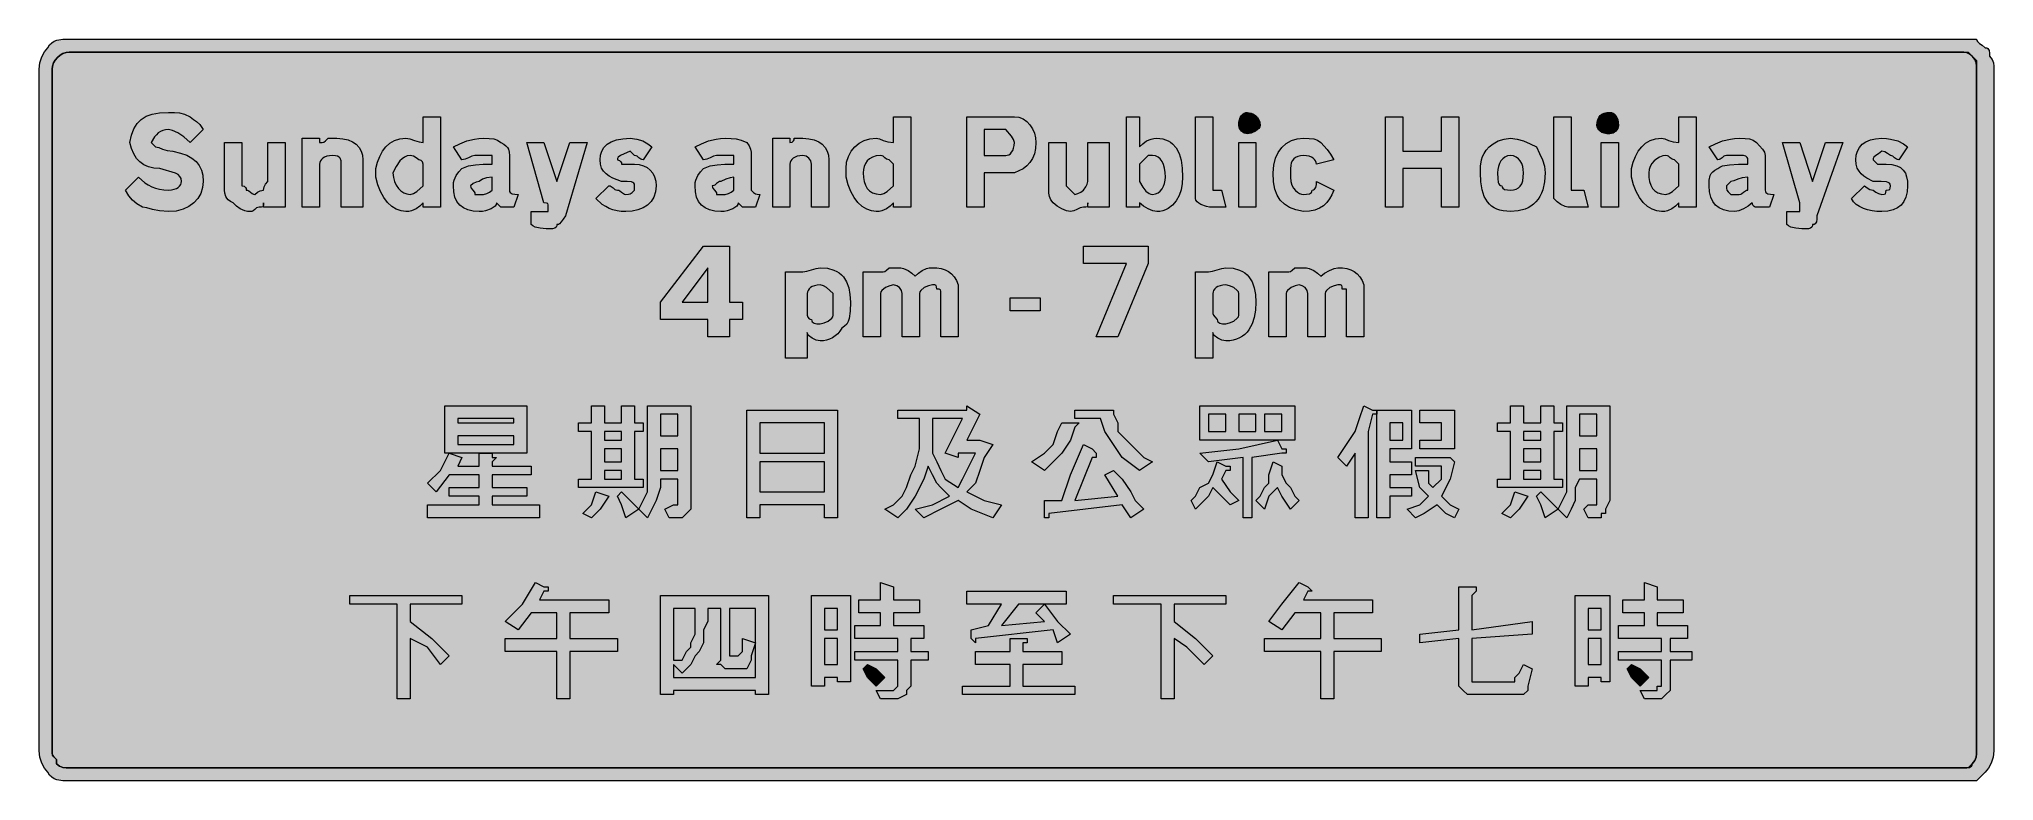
# Model space of a CAD drawing. Header units: metres. Extents: x 12 to 556, y 31 to 238.
import ezdxf

# ---------------------------------------------------------------- set-up
doc = ezdxf.new("R2010")
doc.units = ezdxf.units.M
doc.layers.add('FILL_BLACK_000000', color=7, linetype='Continuous', true_color=0x000000)
doc.layers.add('FILL_WHITE_FFFFFF', color=7, linetype='Continuous', true_color=0xffffff)

msp = doc.modelspace()

# ---------------------------------------------------------------- hatches: boundary and pattern name
at = {"layer": 'FILL_BLACK_000000', "true_color": 0x000000}
h = msp.add_hatch(color=7, dxfattribs=at)
h.dxf.hatch_style = 1
h.paths.add_polyline_path([(550.95, 237.84), (551, 237.44), (551.16, 237.13), (551.7, 236.64), (552.47, 236.15), (553.35, 235.44), (553.75, 235.39), (554.04, 235.23), (554.4, 234.69), (554.53, 233.92), (554.55, 233.04), (555.24, 232.14), (555.6, 231.24), (555.73, 230.34), (555.75, 229.44), (555.75, 39.84), (555.54, 38.06), (555, 36.39), (554.23, 34.95), (553.35, 33.84), (550.95, 31.44), (547.35, 31.44), (20.55, 31.44), (18.77, 31.48), (17.1, 31.74), (16.34, 32.03), (15.66, 32.45), (15.05, 33.05), (14.55, 33.84), (13.67, 34.95), (12.9, 36.39), (12.36, 38.06), (12.15, 39.84), (12.15, 229.44), (12.36, 231.22), (12.9, 232.89), (13.67, 234.33), (14.55, 235.44), (15.05, 236.23), (15.66, 236.83), (16.34, 237.25), (17.1, 237.54), (18.77, 237.8), (20.55, 237.84), (547.35, 237.84), (550.95, 237.84)])
h.paths.add_polyline_path([(18.79, 233.83), (17.98, 233.35), (17.25, 232.74), (16.64, 232.01), (16.16, 231.2), (15.86, 230.34), (15.75, 229.44), (15.75, 39.84), (15.77, 39.13), (15.9, 38.64), (16.26, 38.15), (16.95, 37.44), (16.95, 36.24), (17.85, 35.55), (18.75, 35.19), (19.65, 35.06), (20.55, 35.04), (547.35, 35.04), (548.23, 35.06), (549, 35.19), (549.54, 35.55), (549.7, 35.84), (549.75, 36.24), (550.44, 37.14), (550.8, 38.04), (550.93, 38.94), (550.95, 39.84), (550.95, 229.44), (550.93, 230.34), (550.8, 231.24), (550.44, 232.14), (549.75, 233.04), (549, 233.64), (548.23, 234.05), (547.35, 234.24), (20.55, 234.24), (19.65, 234.13), (18.79, 233.83)], flags=16)
h = msp.add_hatch(color=7, dxfattribs=at)
h.dxf.hatch_style = 1
h.paths.add_polyline_path([(44.55, 207.84), (45.47, 207.65), (46.5, 207.24), (47.76, 206.83), (49.35, 206.64), (51.43, 206.13), (53.19, 205.5), (54.64, 204.72), (55.8, 203.79), (56.67, 202.69), (57.28, 201.41), (57.64, 199.93), (57.75, 198.24), (57.58, 196.5), (57.09, 194.9), (56.29, 193.47), (55.2, 192.24), (53.82, 191.23), (52.18, 190.48), (50.29, 190), (48.15, 189.84), (45.67, 190.03), (43.65, 190.44), (42.07, 190.85), (40.95, 191.04), (39.36, 191.96), (38.1, 192.99), (37.07, 194.25), (36.15, 195.84), (39.75, 199.44), (41.57, 197.86), (42.51, 197.25), (43.5, 196.74), (44.54, 196.35), (45.66, 196.06), (46.85, 195.9), (48.15, 195.84), (48.99, 195.89), (49.72, 196.05), (50.34, 196.28), (50.85, 196.59), (51.24, 196.95), (51.52, 197.36), (51.69, 197.79), (51.75, 198.24), (51.64, 199.03), (51.32, 199.65), (50.8, 200.12), (50.1, 200.49), (45.75, 201.84), (44.06, 201.95), (42.58, 202.29), (41.3, 202.85), (40.2, 203.64), (39.27, 204.65), (38.49, 205.89), (37.86, 207.35), (37.35, 209.04), (37.86, 211.12), (38.53, 212.88), (39.4, 214.33), (40.5, 215.49), (41.89, 216.36), (43.59, 216.97), (45.67, 217.33), (48.15, 217.44), (49.76, 217.42), (51.15, 217.29), (52.54, 216.93), (54.15, 216.24), (55.05, 215.51), (55.95, 214.89), (56.85, 214.05), (57.75, 212.64), (54.15, 209.04), (52.37, 210.61), (50.7, 211.74), (49.26, 212.41), (48.15, 212.64), (47.3, 212.58), (46.56, 212.41), (45.89, 212.13), (45.3, 211.74), (44.76, 211.23), (44.27, 210.61), (43.35, 209.04), (44.55, 207.84)])
h = msp.add_hatch(color=7, dxfattribs=at)
h.dxf.hatch_style = 1
h.paths.add_polyline_path([(351.64, 213.39), (351.36, 212.96), (350.4, 212.19), (349.22, 211.65), (348.15, 211.44), (347.27, 211.65), (346.5, 212.19), (345.96, 212.96), (345.75, 213.84), (345.8, 214.68), (345.96, 215.41), (346.19, 216.03), (346.5, 216.54), (346.86, 216.93), (347.27, 217.21), (347.7, 217.38), (348.15, 217.44), (349.22, 217.21), (349.82, 216.93), (350.4, 216.54), (350.93, 216.03), (351.36, 215.41), (351.64, 214.68), (351.75, 213.84), (351.64, 213.39)])
h = msp.add_hatch(color=7, dxfattribs=at)
h.dxf.hatch_style = 1
h.paths.add_polyline_path([(451.14, 212.96), (450.6, 212.19), (449.83, 211.65), (448.95, 211.44), (448.11, 211.49), (447.37, 211.65), (446.76, 211.88), (446.25, 212.19), (445.86, 212.55), (445.57, 212.96), (445.41, 213.39), (445.35, 213.84), (445.41, 214.68), (445.57, 215.41), (445.86, 216.03), (446.25, 216.54), (446.76, 216.93), (447.37, 217.21), (448.11, 217.38), (448.95, 217.44), (449.4, 217.38), (449.83, 217.21), (450.24, 216.93), (450.6, 216.54), (450.91, 216.03), (451.14, 215.41), (451.3, 214.68), (451.35, 213.84), (451.14, 212.96)])
h = msp.add_hatch(color=7, dxfattribs=at)
h.dxf.hatch_style = 1
h.paths.add_polyline_path([(123.75, 216.24), (123.75, 191.04), (118.95, 191.04), (118.95, 192.24), (118.03, 191.36), (117, 190.59), (115.74, 190.05), (115, 189.89), (114.15, 189.84), (112.8, 190.01), (111.49, 190.5), (110.23, 191.3), (109.05, 192.39), (107.99, 193.77), (107.06, 195.41), (106.31, 197.3), (105.75, 199.44), (105.75, 201.84), (106.26, 203.58), (106.89, 205.18), (107.67, 206.61), (108.6, 207.84), (109.7, 208.85), (110.98, 209.6), (112.46, 210.08), (114.15, 210.24), (115.24, 210.05), (116.55, 209.64), (117.86, 209.23), (118.95, 209.04), (118.95, 216.24), (123.75, 216.24)])
h.paths.add_polyline_path([(118.95, 203.04), (118.8, 203.64), (118.44, 204.05), (118.15, 204.19), (117.75, 204.24), (117, 204.84), (116.23, 205.25), (115.35, 205.44), (114.5, 205.33), (113.76, 205.03), (113.09, 204.55), (112.5, 203.94), (111.47, 202.4), (110.55, 200.64), (110.66, 199.35), (110.96, 198.18), (111.44, 197.16), (112.05, 196.29), (112.78, 195.59), (113.59, 195.07), (114.45, 194.75), (115.35, 194.64), (116.25, 194.85), (117.15, 195.39), (118.95, 197.04), (118.95, 201.84), (118.95, 203.04)], flags=16)
h = msp.add_hatch(color=7, dxfattribs=at)
h.dxf.hatch_style = 1
h.paths.add_polyline_path([(254.55, 216.24), (254.55, 191.04), (249.75, 191.04), (249.75, 192.24), (248.83, 191.36), (247.8, 190.59), (246.54, 190.05), (245.8, 189.89), (244.95, 189.84), (243.6, 190.01), (242.29, 190.5), (241.03, 191.3), (239.85, 192.39), (238.79, 193.77), (237.86, 195.41), (237.11, 197.3), (236.55, 199.44), (236.55, 201.84), (236.71, 203.58), (237.19, 205.18), (237.94, 206.61), (238.95, 207.84), (240.18, 208.85), (241.61, 209.6), (243.21, 210.08), (244.95, 210.24), (245.87, 210.05), (246.9, 209.64), (248.16, 209.23), (249.75, 209.04), (249.75, 216.24), (254.55, 216.24)])
h.paths.add_polyline_path([(249.75, 203.04), (248.55, 204.24), (248.15, 204.29), (247.84, 204.43), (247.35, 204.84), (246.86, 205.25), (246.55, 205.39), (246.15, 205.44), (244.91, 205.33), (243.88, 205.03), (243.05, 204.55), (242.4, 203.94), (241.92, 203.21), (241.59, 202.4), (241.41, 201.54), (241.35, 200.64), (241.41, 199.35), (241.59, 198.18), (241.92, 197.16), (242.4, 196.29), (243.05, 195.59), (243.88, 195.07), (244.91, 194.75), (246.15, 194.64), (247.05, 194.85), (247.95, 195.39), (249.75, 197.04), (249.75, 201.84), (249.75, 203.04)], flags=16)
h = msp.add_hatch(color=7, dxfattribs=at)
h.dxf.hatch_style = 1
h.paths.add_polyline_path([(270.15, 191.04), (270.15, 216.24), (282.15, 216.24), (283.35, 216.24), (284.64, 216.08), (285.81, 215.62), (286.83, 214.91), (287.7, 213.99), (288.4, 212.9), (288.92, 211.68), (289.24, 210.38), (289.35, 209.04), (289.24, 207.35), (288.92, 205.87), (288.4, 204.59), (287.7, 203.49), (286.83, 202.56), (285.81, 201.78), (284.64, 201.15), (283.35, 200.64), (282.15, 200.64), (274.95, 200.64), (274.95, 191.04), (270.15, 191.04)])
h.paths.add_polyline_path([(281.4, 205.5), (281.83, 205.66), (282.24, 205.95), (282.6, 206.34), (282.91, 206.85), (283.14, 207.46), (283.3, 208.2), (283.35, 209.04), (283.14, 209.94), (282.6, 210.84), (280.95, 212.64), (274.95, 212.64), (274.95, 205.44), (280.95, 205.44), (281.4, 205.5)], flags=16)
h = msp.add_hatch(color=7, dxfattribs=at)
h.dxf.hatch_style = 1
h.paths.add_polyline_path([(320.55, 190.59), (319.24, 191.36), (318.15, 192.24), (318.15, 191.04), (314.55, 191.04), (314.55, 216.24), (318.15, 216.24), (318.15, 207.84), (319.07, 208.72), (320.1, 209.49), (321.36, 210.03), (322.1, 210.19), (322.95, 210.24), (324.64, 210.07), (326.1, 209.56), (326.75, 209.19), (327.34, 208.72), (328.35, 207.54), (329.14, 206.02), (329.7, 204.16), (330.04, 201.97), (330.15, 199.44), (330.04, 197.65), (329.7, 195.91), (329.14, 194.29), (328.35, 192.84), (327.34, 191.61), (326.1, 190.66), (325.4, 190.31), (324.64, 190.06), (323.82, 189.9), (322.95, 189.84), (321.86, 190.05), (320.55, 190.59)])
h.paths.add_polyline_path([(323.32, 195.05), (323.94, 195.53), (324.45, 196.14), (324.84, 196.87), (325.12, 197.68), (325.29, 198.54), (325.35, 199.44), (325.29, 200.73), (325.12, 201.9), (324.84, 202.92), (324.45, 203.79), (323.94, 204.49), (323.32, 205.01), (322.59, 205.33), (321.75, 205.44), (320.55, 205.44), (318.15, 203.04), (318.15, 198.24), (319.05, 196.66), (319.95, 195.54), (320.85, 194.86), (321.3, 194.7), (321.75, 194.64), (322.59, 194.75), (323.32, 195.05)], flags=16)
h = msp.add_hatch(color=7, dxfattribs=at)
h.dxf.hatch_style = 1
h.paths.add_polyline_path([(338.55, 197.04), (338.55, 195.84), (340.95, 195.84), (342.15, 191.04), (340.95, 191.04), (338.55, 191.04), (337.65, 191.09), (336.79, 191.25), (335.25, 191.79), (334.64, 192.15), (334.16, 192.56), (333.86, 192.99), (333.75, 193.44), (333.75, 194.64), (333.75, 216.24), (338.55, 216.24), (338.55, 197.04)])
h = msp.add_hatch(color=7, dxfattribs=at)
h.dxf.hatch_style = 1
h.paths.add_polyline_path([(396.15, 206.64), (402.15, 206.64), (402.15, 216.24), (406.95, 216.24), (406.95, 191.04), (402.15, 191.04), (402.15, 201.84), (396.15, 201.84), (391.35, 201.84), (391.35, 191.04), (386.55, 191.04), (386.55, 216.24), (391.35, 216.24), (391.35, 206.64), (396.15, 206.64)])
h = msp.add_hatch(color=7, dxfattribs=at)
h.dxf.hatch_style = 1
h.paths.add_polyline_path([(438.15, 197.04), (438.15, 195.84), (441.75, 195.84), (442.95, 191.04), (441.75, 191.04), (438.15, 191.04), (437.3, 191.09), (436.56, 191.25), (435.3, 191.79), (434.27, 192.56), (433.35, 193.44), (433.35, 194.64), (433.35, 216.24), (438.15, 216.24), (438.15, 197.04)])
h = msp.add_hatch(color=7, dxfattribs=at)
h.dxf.hatch_style = 1
h.paths.add_polyline_path([(472.95, 216.24), (472.95, 191.04), (468.15, 191.04), (468.15, 192.24), (467.23, 191.36), (466.2, 190.59), (464.94, 190.05), (464.2, 189.89), (463.35, 189.84), (462, 190.01), (460.69, 190.5), (459.43, 191.3), (458.25, 192.39), (457.19, 193.77), (456.26, 195.41), (455.51, 197.3), (454.95, 199.44), (454.95, 201.84), (455.46, 203.58), (456.09, 205.18), (456.87, 206.61), (457.8, 207.84), (458.9, 208.85), (460.18, 209.6), (461.66, 210.08), (463.35, 210.24), (464.27, 210.05), (465.3, 209.64), (466.56, 209.23), (468.15, 209.04), (468.15, 216.24), (472.95, 216.24)])
h.paths.add_polyline_path([(468.15, 203.04), (466.95, 204.24), (466.55, 204.29), (466.24, 204.43), (465.75, 204.84), (465.26, 205.25), (464.95, 205.39), (464.55, 205.44), (463.65, 205.33), (462.79, 205.03), (461.98, 204.55), (461.25, 203.94), (460.64, 203.21), (460.16, 202.4), (459.86, 201.54), (459.75, 200.64), (459.81, 199.35), (459.99, 198.18), (460.32, 197.16), (460.8, 196.29), (461.45, 195.59), (462.28, 195.07), (463.31, 194.75), (464.55, 194.64), (465.45, 194.85), (466.35, 195.39), (468.15, 197.04), (468.15, 201.84), (468.15, 203.04)], flags=16)
h = msp.add_hatch(color=7, dxfattribs=at)
h.dxf.hatch_style = 1
h.paths.add_polyline_path([(80.55, 209.04), (80.55, 191.04), (74.55, 191.04), (74.55, 192.24), (74.53, 191.55), (74.4, 191.19), (74.04, 191.06), (73.35, 191.04), (72.95, 190.99), (72.64, 190.85), (72.15, 190.44), (71.66, 190.03), (71.35, 189.89), (70.95, 189.84), (70.1, 189.89), (69.36, 190.05), (68.1, 190.59), (67.07, 191.36), (66.15, 192.24), (65.36, 192.69), (64.76, 193.14), (64.34, 193.59), (64.05, 194.04), (63.79, 194.94), (63.75, 195.84), (63.75, 209.04), (68.55, 209.04), (68.55, 198.24), (68.55, 197.04), (69.15, 196.89), (69.56, 196.53), (69.7, 196.24), (69.75, 195.84), (70.15, 195.79), (70.46, 195.65), (70.95, 195.24), (71.44, 194.83), (71.75, 194.69), (72.15, 194.64), (72.9, 195.24), (73.67, 195.65), (74.55, 195.84), (74.74, 196.72), (75.15, 197.49), (75.75, 198.24), (75.75, 209.04), (80.55, 209.04)])
h = msp.add_hatch(color=7, dxfattribs=at)
h.dxf.hatch_style = 1
h.paths.add_polyline_path([(96.15, 191.04), (96.15, 201.84), (96.15, 203.04), (96.11, 203.92), (95.85, 204.69), (95.56, 205), (95.14, 205.23), (94.54, 205.39), (93.75, 205.44), (92.91, 205.39), (92.17, 205.23), (91.56, 205), (91.05, 204.69), (90.66, 204.33), (90.37, 203.92), (90.21, 203.49), (90.15, 203.04), (90.15, 191.04), (85.35, 191.04), (85.35, 210.24), (90.15, 210.24), (90.15, 209.04), (90.86, 209.06), (91.35, 209.19), (91.84, 209.55), (92.55, 210.24), (94.95, 210.24), (96.64, 210.13), (98.1, 209.81), (99.34, 209.29), (100.35, 208.59), (101.14, 207.72), (101.7, 206.7), (102.04, 205.53), (102.15, 204.24), (102.15, 191.04), (96.15, 191.04)])
h = msp.add_hatch(color=7, dxfattribs=at)
h.dxf.hatch_style = 1
h.paths.add_polyline_path([(140.55, 191.04), (139.35, 192.24), (139.24, 191.79), (138.94, 191.36), (138.46, 190.95), (137.85, 190.59), (136.31, 190.05), (135.45, 189.89), (134.55, 189.84), (132.86, 189.95), (131.4, 190.29), (130.16, 190.85), (129.15, 191.64), (128.36, 192.65), (127.8, 193.89), (127.46, 195.35), (127.35, 197.04), (127.4, 197.89), (127.56, 198.63), (128.1, 199.89), (128.87, 200.92), (129.75, 201.84), (131.57, 202.53), (133.5, 202.89), (135.66, 203.02), (138.15, 203.04), (138.15, 204.24), (138.15, 205.44), (135.75, 205.44), (133.35, 205.44), (132.45, 205.25), (131.55, 204.84), (130.65, 204.43), (129.75, 204.24), (127.35, 207.84), (129.17, 208.72), (131.1, 209.49), (133.26, 210.03), (134.45, 210.19), (135.75, 210.24), (137.34, 210.22), (138.6, 210.09), (139.63, 209.73), (140.55, 209.04), (141.34, 208.59), (141.94, 208.14), (142.36, 207.69), (142.65, 207.24), (142.91, 206.34), (142.95, 205.44), (142.95, 195.84), (143, 195.44), (143.16, 195.15), (143.7, 194.79), (144.47, 194.66), (145.35, 194.64), (144.15, 191.04), (140.55, 191.04)])
h.paths.add_polyline_path([(132.34, 196.33), (132.75, 195.84), (133.16, 195.35), (133.3, 195.04), (133.35, 194.64), (135.75, 194.64), (136.63, 194.83), (137.4, 195.24), (138.15, 195.84), (138.15, 199.44), (136.57, 199.25), (135.45, 198.84), (134.55, 198.24), (133.67, 198.05), (132.9, 197.64), (132.15, 197.04), (132.2, 196.64), (132.34, 196.33)], flags=16)
h = msp.add_hatch(color=7, dxfattribs=at)
h.dxf.hatch_style = 1
h.paths.add_polyline_path([(158.55, 188.64), (157.84, 187.76), (157.35, 186.99), (156.86, 186.45), (156.55, 186.29), (156.15, 186.24), (156.1, 185.84), (155.96, 185.55), (155.55, 185.19), (154.95, 185.04), (153.17, 185.06), (151.5, 185.19), (150.06, 185.55), (149.45, 185.84), (148.95, 186.24), (148.95, 189.84), (151.35, 189.84), (152.55, 189.84), (153.75, 189.84), (153.75, 191.04), (153.73, 191.73), (153.6, 192.09), (153.24, 192.22), (152.55, 192.24), (147.75, 209.04), (152.55, 209.04), (156.15, 198.24), (159.75, 209.04), (164.55, 209.04), (158.55, 188.64)])
h = msp.add_hatch(color=7, dxfattribs=at)
h.dxf.hatch_style = 1
h.paths.add_polyline_path([(183.59, 195.35), (183.11, 193.89), (182.36, 192.65), (181.35, 191.64), (180.12, 190.85), (178.69, 190.29), (177.09, 189.95), (175.35, 189.84), (174.05, 189.9), (172.86, 190.06), (171.74, 190.35), (170.7, 190.74), (169.71, 191.25), (168.77, 191.86), (166.95, 193.44), (170.55, 197.04), (170.95, 196.99), (171.26, 196.85), (171.75, 196.44), (172.24, 196.03), (172.55, 195.89), (172.95, 195.84), (173.35, 195.79), (173.66, 195.65), (174.15, 195.24), (174.64, 194.83), (174.95, 194.69), (175.35, 194.64), (176.06, 194.66), (176.55, 194.79), (177.04, 195.15), (177.75, 195.84), (177.75, 197.04), (177.69, 197.44), (177.52, 197.73), (177.24, 197.95), (176.85, 198.09), (175.72, 198.22), (174.15, 198.24), (171.69, 199.18), (170.67, 199.72), (169.8, 200.34), (169.1, 201.08), (168.58, 201.95), (168.26, 203), (168.15, 204.24), (168.26, 205.53), (168.62, 206.7), (169.23, 207.72), (170.1, 208.59), (171.26, 209.29), (172.71, 209.81), (174.47, 210.13), (176.55, 210.24), (178.33, 210.03), (180, 209.49), (181.44, 208.72), (182.55, 207.84), (180.15, 204.24), (179.75, 204.29), (179.44, 204.43), (178.95, 204.84), (178.46, 205.25), (178.15, 205.39), (177.75, 205.44), (176.55, 206.64), (173.85, 205.44), (173.17, 204.95), (173.01, 204.64), (172.95, 204.24), (173.55, 204.09), (173.96, 203.73), (174.1, 203.44), (174.15, 203.04), (177.75, 203.04), (179.04, 202.93), (180.21, 202.61), (181.23, 202.09), (182.1, 201.39), (182.8, 200.52), (183.32, 199.5), (183.64, 198.33), (183.75, 197.04), (183.59, 195.35)])
h = msp.add_hatch(color=7, dxfattribs=at)
h.dxf.hatch_style = 1
h.paths.add_polyline_path([(207.75, 191.04), (206.55, 192.24), (206.44, 191.79), (206.14, 191.36), (205.66, 190.95), (205.05, 190.59), (203.51, 190.05), (202.65, 189.89), (201.75, 189.84), (200.06, 189.95), (198.6, 190.29), (197.36, 190.85), (196.35, 191.64), (195.56, 192.65), (195, 193.89), (194.66, 195.35), (194.55, 197.04), (194.6, 197.89), (194.76, 198.63), (195.3, 199.89), (196.07, 200.92), (196.95, 201.84), (198.77, 202.53), (200.7, 202.89), (202.86, 203.02), (205.35, 203.04), (205.35, 204.24), (205.35, 205.44), (202.95, 205.44), (200.55, 205.44), (199.65, 205.25), (198.75, 204.84), (197.85, 204.43), (196.95, 204.24), (194.55, 207.84), (196.37, 208.72), (198.3, 209.49), (200.46, 210.03), (201.65, 210.19), (202.95, 210.24), (204.56, 210.22), (205.95, 210.09), (207.34, 209.73), (208.95, 209.04), (209.64, 208.14), (210, 207.24), (210.13, 206.34), (210.15, 205.44), (210.15, 195.84), (210.86, 195.15), (211.35, 194.79), (211.84, 194.66), (212.55, 194.64), (211.35, 191.04), (207.75, 191.04)])
h.paths.add_polyline_path([(199.54, 196.33), (199.95, 195.84), (200.36, 195.35), (200.5, 195.04), (200.55, 194.64), (202.95, 194.64), (203.83, 194.83), (204.6, 195.24), (205.35, 195.84), (205.35, 199.44), (204.28, 199.25), (203.1, 198.84), (201.75, 198.24), (201.35, 198.19), (201.04, 198.05), (200.55, 197.64), (200.06, 197.23), (199.75, 197.09), (199.35, 197.04), (199.4, 196.64), (199.54, 196.33)], flags=16)
h = msp.add_hatch(color=7, dxfattribs=at)
h.dxf.hatch_style = 1
h.paths.add_polyline_path([(226.95, 191.04), (226.95, 201.84), (226.95, 203.04), (226.74, 203.92), (226.2, 204.69), (225.43, 205.23), (224.55, 205.44), (223.71, 205.39), (222.97, 205.23), (222.36, 205), (221.85, 204.69), (221.46, 204.33), (221.17, 203.92), (221.01, 203.49), (220.95, 203.04), (220.95, 191.04), (216.15, 191.04), (216.15, 210.24), (220.95, 210.24), (220.95, 209.04), (221.55, 209.19), (221.96, 209.55), (222.1, 209.84), (222.15, 210.24), (224.55, 210.24), (226.24, 210.13), (227.7, 209.81), (228.94, 209.29), (229.95, 208.59), (230.74, 207.72), (231.3, 206.7), (231.64, 205.53), (231.75, 204.24), (231.75, 191.04), (226.95, 191.04)])
h = msp.add_hatch(color=7, dxfattribs=at)
h.dxf.hatch_style = 1
h.paths.add_polyline_path([(309.75, 209.04), (309.75, 191.04), (303.75, 191.04), (303.75, 192.24), (303.73, 191.55), (303.6, 191.19), (303.24, 191.06), (302.55, 191.04), (301.65, 190.85), (300.75, 190.44), (299.85, 190.03), (298.95, 189.84), (297.86, 190.05), (296.55, 190.59), (295.24, 191.36), (294.15, 192.24), (293.46, 193.14), (293.1, 194.04), (292.97, 194.94), (292.95, 195.84), (292.95, 209.04), (297.75, 209.04), (297.75, 198.24), (297.75, 197.04), (298.95, 195.84), (300.15, 194.64), (301.03, 194.83), (301.8, 195.24), (302.55, 195.84), (303.24, 196.72), (303.6, 197.49), (303.75, 198.24), (303.75, 209.04), (309.75, 209.04)])
h = msp.add_hatch(color=7, dxfattribs=at)
h.dxf.hatch_style = 1
h.paths.add_polyline_path([(345.75, 191.04), (345.75, 209.04), (350.55, 209.04), (350.55, 191.04), (345.75, 191.04)])
h = msp.add_hatch(color=7, dxfattribs=at)
h.dxf.hatch_style = 1
h.paths.add_polyline_path([(365.34, 210.22), (366.6, 210.09), (367.63, 209.73), (368.55, 209.04), (370.35, 207.09), (371.25, 205.83), (372.15, 204.24), (367.35, 203.04), (367.29, 203.49), (367.12, 203.92), (366.84, 204.33), (366.45, 204.69), (365.94, 205), (365.33, 205.23), (364.59, 205.39), (363.75, 205.44), (362.91, 205.38), (362.17, 205.21), (361.56, 204.93), (361.05, 204.54), (360.66, 204.03), (360.37, 203.41), (360.21, 202.68), (360.15, 201.84), (360.15, 200.64), (360.15, 199.44), (360.26, 198.2), (360.54, 197.17), (360.97, 196.34), (361.5, 195.69), (362.08, 195.21), (362.68, 194.88), (363.25, 194.7), (363.75, 194.64), (364.63, 194.66), (365.4, 194.79), (365.94, 195.15), (366.1, 195.44), (366.15, 195.84), (366.55, 195.89), (366.84, 196.05), (367.2, 196.59), (367.33, 197.36), (367.35, 198.24), (372.15, 195.84), (371.64, 194.55), (371.01, 193.38), (370.23, 192.36), (369.3, 191.49), (368.2, 190.79), (366.92, 190.27), (365.44, 189.95), (363.75, 189.84), (361.67, 190.35), (359.91, 191.02), (358.46, 191.89), (357.3, 192.99), (356.43, 194.38), (355.82, 196.08), (355.46, 198.16), (355.35, 200.64), (355.51, 202.78), (355.99, 204.67), (356.74, 206.31), (357.75, 207.69), (358.98, 208.78), (360.41, 209.58), (362.01, 210.07), (363.75, 210.24), (365.34, 210.22)])
h = msp.add_hatch(color=7, dxfattribs=at)
h.dxf.hatch_style = 1
h.paths.add_polyline_path([(430.29, 195.91), (429.93, 194.94), (429.49, 194.06), (428.98, 193.26), (428.4, 192.54), (427.75, 191.91), (427.02, 191.36), (426.24, 190.89), (425.38, 190.51), (423.49, 190.01), (421.35, 189.84), (419.27, 190.01), (418.35, 190.22), (417.51, 190.51), (416.74, 190.89), (416.06, 191.36), (415.44, 191.91), (414.9, 192.54), (414.43, 193.26), (414.03, 194.06), (413.42, 195.91), (413.06, 198.11), (412.95, 200.64), (412.99, 202.44), (413.25, 204.24), (413.54, 205.14), (413.96, 206.04), (414.56, 206.94), (415.35, 207.84), (416.46, 208.72), (417.9, 209.49), (419.57, 210.03), (421.35, 210.24), (423.15, 210.03), (424.95, 209.49), (426.75, 208.72), (428.55, 207.84), (429.43, 206.04), (430.2, 204.24), (430.74, 202.44), (430.95, 200.64), (430.78, 198.11), (430.29, 195.91)])
h.paths.add_polyline_path([(424.72, 202.4), (424.44, 203.21), (424.05, 203.94), (423.54, 204.55), (422.92, 205.03), (422.19, 205.33), (421.35, 205.44), (420.51, 205.33), (419.77, 205.03), (419.16, 204.55), (418.65, 203.94), (418.26, 203.21), (417.97, 202.4), (417.81, 201.54), (417.75, 200.64), (417.77, 199.06), (417.9, 197.94), (418.04, 197.55), (418.26, 197.26), (418.55, 197.1), (418.95, 197.04), (419, 196.64), (419.16, 196.35), (419.7, 195.99), (420.47, 195.86), (421.35, 195.84), (422.19, 195.9), (422.92, 196.08), (423.54, 196.41), (424.05, 196.89), (424.44, 197.54), (424.72, 198.37), (424.89, 199.4), (424.95, 200.64), (424.89, 201.54), (424.72, 202.4)], flags=16)
h = msp.add_hatch(color=7, dxfattribs=at)
h.dxf.hatch_style = 1
h.paths.add_polyline_path([(446.55, 191.04), (446.55, 209.04), (451.35, 209.04), (451.35, 191.04), (446.55, 191.04)])
h = msp.add_hatch(color=7, dxfattribs=at)
h.dxf.hatch_style = 1
h.paths.add_polyline_path([(489.75, 191.04), (489.35, 191.09), (489.06, 191.23), (488.7, 191.64), (488.55, 192.24), (487.46, 191.36), (486.15, 190.59), (484.84, 190.05), (483.75, 189.84), (482.06, 189.95), (480.6, 190.29), (479.36, 190.85), (478.35, 191.64), (477.56, 192.65), (477, 193.89), (476.66, 195.35), (476.55, 197.04), (476.59, 198.63), (476.85, 199.89), (477.14, 200.43), (477.56, 200.92), (478.16, 201.39), (478.95, 201.84), (479.51, 202.24), (480.26, 202.53), (482.25, 202.89), (484.69, 203.02), (487.35, 203.04), (487.35, 204.24), (487.3, 204.64), (487.16, 204.93), (486.75, 205.29), (486.15, 205.44), (484.95, 205.44), (481.35, 205.44), (480.95, 205.39), (480.64, 205.25), (480.15, 204.84), (479.66, 204.43), (479.35, 204.29), (478.95, 204.24), (476.55, 207.84), (478.37, 208.72), (480.3, 209.49), (482.46, 210.03), (483.65, 210.19), (484.95, 210.24), (486.54, 210.22), (487.8, 210.09), (488.83, 209.73), (489.75, 209.04), (491.4, 207.24), (491.94, 206.34), (492.15, 205.44), (492.15, 195.84), (492.2, 195.44), (492.36, 195.15), (492.9, 194.79), (493.67, 194.66), (494.55, 194.64), (493.35, 191.04), (489.75, 191.04)])
h.paths.add_polyline_path([(481.5, 195.84), (481.86, 195.35), (482.55, 194.64), (484.95, 194.64), (485.35, 194.69), (485.66, 194.83), (486.15, 195.24), (486.64, 195.65), (486.95, 195.79), (487.35, 195.84), (487.35, 199.44), (485.76, 199.25), (484.5, 198.84), (483.47, 198.43), (482.55, 198.24), (481.35, 197.04), (481.37, 196.33), (481.5, 195.84)], flags=16)
h = msp.add_hatch(color=7, dxfattribs=at)
h.dxf.hatch_style = 1
h.paths.add_polyline_path([(506.55, 188.64), (506.53, 187.76), (506.4, 186.99), (506.04, 186.45), (505.75, 186.29), (505.35, 186.24), (505.3, 185.84), (505.16, 185.55), (504.75, 185.19), (504.15, 185.04), (502.37, 185.06), (500.7, 185.19), (499.26, 185.55), (498.65, 185.84), (498.15, 186.24), (498.15, 189.84), (499.35, 189.84), (501.75, 189.84), (501.75, 191.04), (501.75, 192.24), (496.95, 209.04), (501.75, 209.04), (505.35, 198.24), (508.95, 209.04), (513.75, 209.04), (506.55, 188.64)])
h = msp.add_hatch(color=7, dxfattribs=at)
h.dxf.hatch_style = 1
h.paths.add_polyline_path([(531.64, 195.35), (531.3, 193.89), (530.74, 192.65), (529.95, 191.64), (528.94, 190.85), (527.7, 190.29), (526.24, 189.95), (524.55, 189.84), (523.2, 189.9), (521.89, 190.06), (520.63, 190.35), (519.45, 190.74), (518.39, 191.25), (517.46, 191.86), (516.71, 192.6), (516.15, 193.44), (519.75, 197.04), (520.5, 196.44), (521.27, 196.03), (522.15, 195.84), (522.9, 195.24), (523.67, 194.83), (524.55, 194.64), (525.24, 194.66), (525.6, 194.79), (525.73, 195.15), (525.75, 195.84), (526.44, 195.86), (526.8, 195.99), (526.93, 196.35), (526.95, 197.04), (526.89, 197.44), (526.71, 197.73), (526.38, 197.95), (525.9, 198.09), (524.42, 198.22), (522.15, 198.24), (520.39, 199.18), (519.58, 199.72), (518.85, 200.34), (518.24, 201.08), (517.76, 201.95), (517.46, 203), (517.35, 204.24), (517.46, 205.53), (517.8, 206.7), (518.36, 207.72), (519.15, 208.59), (520.16, 209.29), (521.4, 209.81), (522.86, 210.13), (524.55, 210.24), (525.84, 210.19), (527.02, 210.03), (529.05, 209.49), (530.63, 208.72), (531.75, 207.84), (529.35, 204.24), (528.95, 204.29), (528.64, 204.43), (528.15, 204.84), (527.66, 205.25), (527.35, 205.39), (526.95, 205.44), (526.2, 206.04), (525.43, 206.45), (524.55, 206.64), (523.67, 205.93), (522.9, 205.44), (522.36, 204.95), (522.2, 204.64), (522.15, 204.24), (523.35, 203.04), (525.75, 203.04), (527.39, 202.93), (528.71, 202.61), (529.76, 202.09), (530.55, 201.39), (531.12, 200.52), (531.49, 199.5), (531.69, 198.33), (531.75, 197.04), (531.64, 195.35)])
h = msp.add_hatch(color=7, dxfattribs=at)
h.dxf.hatch_style = 1
h.paths.add_polyline_path([(207.75, 159.84), (204.15, 159.84), (204.15, 155.04), (198.15, 155.04), (198.15, 159.84), (184.95, 159.84), (184.95, 164.64), (196.95, 180.24), (204.15, 180.24), (204.15, 164.64), (207.75, 164.64), (207.75, 159.84)])
h.paths.add_polyline_path([(198.15, 164.64), (198.15, 174.24), (190.95, 164.64), (198.15, 164.64)], flags=16)
h = msp.add_hatch(color=7, dxfattribs=at)
h.dxf.hatch_style = 1
h.paths.add_polyline_path([(314.55, 175.44), (302.55, 175.44), (302.55, 180.24), (320.55, 180.24), (320.55, 175.44), (312.15, 155.04), (306.15, 155.04), (314.55, 175.44)])
h = msp.add_hatch(color=7, dxfattribs=at)
h.dxf.hatch_style = 1
h.paths.add_polyline_path([(237.45, 160.14), (237.16, 159.3), (236.74, 158.56), (236.14, 157.95), (235.35, 157.44), (234.85, 156.6), (234.24, 155.86), (233.56, 155.25), (232.8, 154.74), (231.99, 154.35), (231.13, 154.06), (230.25, 153.9), (229.35, 153.84), (228.28, 154.05), (227.1, 154.59), (226.14, 155.36), (225.86, 155.79), (225.75, 156.24), (225.75, 149.04), (219.75, 149.04), (219.75, 173.04), (224.55, 173.04), (225.64, 173.23), (226.95, 173.64), (228.26, 174.05), (229.35, 174.24), (231.43, 174.07), (233.19, 173.58), (233.96, 173.22), (234.64, 172.78), (235.26, 172.27), (235.8, 171.69), (236.67, 170.31), (237.28, 168.67), (237.64, 166.78), (237.75, 164.64), (237.71, 162.16), (237.45, 160.14)])
h.paths.add_polyline_path([(231.6, 159.39), (232.56, 160.16), (232.84, 160.59), (232.95, 161.04), (232.95, 162.24), (232.95, 165.84), (232.95, 167.04), (231.15, 168.69), (230.25, 169.23), (229.35, 169.44), (228.51, 169.39), (227.77, 169.23), (227.16, 169), (226.65, 168.69), (226.26, 168.33), (225.98, 167.92), (225.81, 167.49), (225.75, 167.04), (225.75, 162.24), (225.75, 161.04), (225.9, 160.44), (226.26, 160.03), (226.55, 159.89), (226.95, 159.84), (227, 159.44), (227.16, 159.15), (227.7, 158.79), (228.47, 158.66), (229.35, 158.64), (230.42, 158.85), (231.6, 159.39)], flags=16)
h = msp.add_hatch(color=7, dxfattribs=at)
h.dxf.hatch_style = 1
h.paths.add_polyline_path([(259.48, 169.23), (258.3, 168.69), (257.34, 167.92), (257.06, 167.49), (256.95, 167.04), (256.95, 165.84), (256.95, 155.04), (252.15, 155.04), (252.15, 167.04), (251.94, 167.92), (251.4, 168.69), (250.63, 169.23), (249.75, 169.44), (248.68, 169.23), (247.5, 168.69), (246.54, 167.92), (246.26, 167.49), (246.15, 167.04), (246.15, 165.84), (246.15, 155.04), (241.35, 155.04), (241.35, 173.04), (246.15, 173.04), (246.86, 173.06), (247.35, 173.19), (247.84, 173.55), (248.55, 174.24), (250.95, 174.24), (251.8, 174.19), (252.54, 174.03), (253.8, 173.49), (254.83, 172.72), (255.75, 171.84), (256.67, 172.72), (257.7, 173.49), (258.96, 174.03), (259.7, 174.19), (260.55, 174.24), (261.84, 174.18), (263.02, 174), (264.09, 173.67), (265.05, 173.19), (265.89, 172.54), (266.62, 171.71), (267.24, 170.68), (267.75, 169.44), (267.75, 168.24), (267.75, 155.04), (262.95, 155.04), (262.95, 167.04), (262.93, 167.73), (262.8, 168.09), (262.44, 168.22), (261.75, 168.24), (261.73, 168.93), (261.6, 169.29), (261.24, 169.42), (260.55, 169.44), (259.48, 169.23)])
h = msp.add_hatch(color=7, dxfattribs=at)
h.dxf.hatch_style = 1
h.paths.add_polyline_path([(350.08, 160.42), (349.47, 158.59), (348.6, 156.99), (348.06, 156.29), (347.44, 155.68), (346.76, 155.14), (345.99, 154.68), (345.15, 154.32), (344.23, 154.06), (343.23, 153.9), (342.15, 153.84), (341.08, 154.05), (339.9, 154.59), (338.94, 155.36), (338.66, 155.79), (338.55, 156.24), (338.55, 149.04), (333.75, 149.04), (333.75, 173.04), (337.35, 173.04), (338.44, 173.23), (339.75, 173.64), (341.06, 174.05), (342.15, 174.24), (344.23, 174.07), (345.99, 173.58), (346.76, 173.22), (347.44, 172.78), (348.06, 172.27), (348.6, 171.69), (349.47, 170.31), (350.08, 168.67), (350.44, 166.78), (350.55, 164.64), (350.44, 162.45), (350.08, 160.42)])
h.paths.add_polyline_path([(344.4, 159.39), (345.36, 160.16), (345.64, 160.59), (345.75, 161.04), (345.75, 162.24), (345.75, 165.84), (345.75, 167.04), (345.64, 167.49), (345.36, 167.92), (344.4, 168.69), (343.22, 169.23), (342.15, 169.44), (341.31, 169.39), (340.58, 169.23), (339.96, 169), (339.45, 168.69), (339.06, 168.33), (338.77, 167.92), (338.61, 167.49), (338.55, 167.04), (338.55, 162.24), (338.57, 161.53), (338.7, 161.04), (339.06, 160.55), (339.75, 159.84), (339.8, 159.44), (339.96, 159.15), (340.5, 158.79), (341.27, 158.66), (342.15, 158.64), (343.22, 158.85), (344.4, 159.39)], flags=16)
h = msp.add_hatch(color=7, dxfattribs=at)
h.dxf.hatch_style = 1
h.paths.add_polyline_path([(372.28, 169.23), (371.1, 168.69), (370.14, 167.92), (369.86, 167.49), (369.75, 167.04), (369.75, 165.84), (369.75, 155.04), (364.95, 155.04), (364.95, 167.04), (364.74, 167.92), (364.2, 168.69), (363.43, 169.23), (362.55, 169.44), (361.48, 169.23), (360.3, 168.69), (359.34, 167.92), (359.06, 167.49), (358.95, 167.04), (358.95, 165.84), (358.95, 155.04), (354.15, 155.04), (354.15, 173.04), (358.95, 173.04), (359.66, 173.06), (360.15, 173.19), (360.64, 173.55), (361.35, 174.24), (363.75, 174.24), (364.6, 174.19), (365.34, 174.03), (366.6, 173.49), (367.63, 172.72), (368.55, 171.84), (369.64, 172.72), (370.95, 173.49), (372.26, 174.03), (373.35, 174.24), (374.64, 174.18), (375.82, 174), (376.89, 173.67), (377.85, 173.19), (378.69, 172.54), (379.43, 171.71), (380.04, 170.68), (380.55, 169.44), (380.55, 168.24), (380.55, 155.04), (375.75, 155.04), (375.75, 167.04), (375.75, 168.24), (374.55, 168.24), (374.53, 168.93), (374.4, 169.29), (374.04, 169.42), (373.35, 169.44), (372.28, 169.23)])
h = msp.add_hatch(color=7, dxfattribs=at)
h.dxf.hatch_style = 1
h.paths.add_polyline_path([(290.55, 162.24), (282.15, 162.24), (282.15, 165.84), (290.55, 165.84), (290.55, 162.24)])
h = msp.add_hatch(color=7, dxfattribs=at)
h.dxf.hatch_style = 1
h.paths.add_polyline_path([(124.95, 135.84), (147.75, 135.84), (147.75, 122.64), (124.95, 122.64), (124.95, 135.84)])
h.paths.add_polyline_path([(128.55, 132.24), (128.55, 131.04), (144.15, 131.04), (144.15, 132.24), (128.55, 132.24)], flags=16)
h.paths.add_polyline_path([(144.15, 127.44), (128.55, 127.44), (128.55, 125.04), (144.15, 125.04), (144.15, 127.44)], flags=16)
h = msp.add_hatch(color=7, dxfattribs=at)
h.dxf.hatch_style = 1
h.paths.add_polyline_path([(169.35, 135.84), (169.35, 134.64), (169.35, 131.04), (174.15, 131.04), (174.15, 135.84), (176.55, 135.84), (177.75, 135.84), (177.75, 134.64), (177.75, 131.04), (180.15, 131.04), (180.15, 128.64), (177.75, 128.64), (177.75, 115.44), (180.15, 115.44), (180.15, 113.04), (162.15, 113.04), (162.15, 115.44), (165.75, 115.44), (165.75, 128.64), (162.15, 128.64), (162.15, 131.04), (165.75, 131.04), (165.75, 135.84), (168.15, 135.84), (169.35, 135.84)])
h.paths.add_polyline_path([(169.35, 120.24), (174.15, 120.24), (174.15, 123.84), (169.35, 123.84), (169.35, 120.24)], flags=16)
h.paths.add_polyline_path([(169.35, 117.84), (169.35, 115.44), (174.15, 115.44), (174.15, 117.84), (169.35, 117.84)], flags=16)
h.paths.add_polyline_path([(174.15, 128.64), (169.35, 128.64), (169.35, 126.24), (174.15, 126.24), (174.15, 128.64)], flags=16)
h = msp.add_hatch(color=7, dxfattribs=at)
h.dxf.hatch_style = 1
h.paths.add_polyline_path([(193.35, 107.04), (192.15, 105.84), (190.95, 104.64), (187.35, 104.64), (186.15, 107.04), (188.55, 108.24), (189.75, 108.24), (189.75, 109.44), (189.75, 115.44), (184.95, 115.44), (184.95, 113.04), (183.75, 109.44), (182.55, 107.04), (181.35, 104.64), (178.95, 107.04), (180.15, 109.44), (181.35, 111.84), (181.35, 116.64), (181.35, 121.44), (181.35, 135.84), (193.35, 135.84), (193.35, 109.44), (193.35, 107.04)])
h.paths.add_polyline_path([(184.95, 123.84), (184.95, 117.84), (189.75, 117.84), (189.75, 123.84), (184.95, 123.84)], flags=16)
h.paths.add_polyline_path([(189.75, 133.44), (184.95, 133.44), (184.95, 127.44), (189.75, 127.44), (189.75, 133.44)], flags=16)
h = msp.add_hatch(color=7, dxfattribs=at)
h.dxf.hatch_style = 1
h.paths.add_polyline_path([(234.15, 104.64), (230.55, 104.64), (230.55, 108.24), (212.55, 108.24), (212.55, 104.64), (208.95, 104.64), (208.95, 134.64), (234.15, 134.64), (234.15, 104.64)])
h.paths.add_polyline_path([(212.55, 120.24), (212.55, 111.84), (230.55, 111.84), (230.55, 120.24), (212.55, 120.24)], flags=16)
h.paths.add_polyline_path([(230.55, 131.04), (212.55, 131.04), (212.55, 122.64), (230.55, 122.64), (230.55, 131.04)], flags=16)
h = msp.add_hatch(color=7, dxfattribs=at)
h.dxf.hatch_style = 1
h.paths.add_polyline_path([(270.15, 135.84), (273.75, 133.44), (270.15, 126.24), (273.75, 126.24), (277.35, 125.04), (274.95, 121.44), (273.75, 117.84), (272.55, 114.24), (270.15, 111.84), (274.95, 109.44), (279.75, 108.24), (277.35, 104.64), (271.35, 107.04), (267.75, 109.44), (262.95, 107.04), (258.15, 104.64), (255.75, 107.04), (260.55, 108.24), (265.35, 110.64), (262.95, 113.04), (261.75, 114.24), (260.55, 116.64), (259.35, 119.04), (258.15, 115.44), (255.75, 110.64), (253.35, 107.04), (250.95, 104.64), (247.35, 107.04), (249.75, 108.24), (252.15, 110.64), (253.35, 113.04), (254.55, 116.64), (255.75, 119.04), (256.95, 123.84), (256.95, 127.44), (256.95, 132.24), (250.95, 132.24), (250.95, 134.64), (270.15, 134.64), (270.15, 135.84)])
h.paths.add_polyline_path([(261.75, 120.24), (262.95, 117.84), (264.15, 115.44), (267.75, 113.04), (268.95, 115.44), (270.15, 117.84), (271.35, 120.24), (272.55, 122.64), (267.75, 122.64), (267.75, 121.44), (264.15, 122.64), (268.95, 132.24), (260.55, 132.24), (260.55, 122.64), (261.75, 120.24)], flags=16)
h = msp.add_hatch(color=7, dxfattribs=at)
h.dxf.hatch_style = 1
h.paths.add_polyline_path([(300.15, 131.04), (301.35, 131.04), (300.15, 129.84), (298.95, 126.24), (296.55, 122.64), (294.15, 120.24), (291.75, 117.84), (288.15, 120.24), (291.75, 122.64), (294.15, 125.04), (295.35, 128.64), (296.55, 131.04), (298.95, 131.04), (300.15, 131.04)])
h = msp.add_hatch(color=7, dxfattribs=at)
h.dxf.hatch_style = 1
h.paths.add_polyline_path([(310.95, 134.64), (310.95, 133.44), (312.15, 131.04), (312.15, 128.64), (313.35, 127.44), (315.75, 125.04), (316.95, 123.84), (319.35, 121.44), (321.75, 120.24), (318.15, 117.84), (313.35, 121.44), (310.95, 125.04), (308.55, 128.64), (307.35, 132.24), (300.15, 132.24), (300.15, 134.64), (310.95, 134.64)])
h = msp.add_hatch(color=7, dxfattribs=at)
h.dxf.hatch_style = 1
h.paths.add_polyline_path([(334.95, 135.84), (361.35, 135.84), (361.35, 126.24), (334.95, 126.24), (334.95, 135.84)])
h.paths.add_polyline_path([(337.35, 128.64), (342.15, 128.64), (342.15, 133.44), (337.35, 133.44), (337.35, 128.64)], flags=16)
h.paths.add_polyline_path([(345.75, 133.44), (345.75, 128.64), (350.55, 128.64), (350.55, 133.44), (345.75, 133.44)], flags=16)
h.paths.add_polyline_path([(357.75, 133.44), (352.95, 133.44), (352.95, 128.64), (357.75, 128.64), (357.75, 133.44)], flags=16)
h = msp.add_hatch(color=7, dxfattribs=at)
h.dxf.hatch_style = 1
h.paths.add_polyline_path([(384.15, 134.64), (384.15, 133.44), (382.95, 133.44), (381.75, 128.64), (381.75, 104.64), (378.15, 104.64), (378.15, 122.64), (375.75, 119.04), (373.35, 121.44), (375.75, 125.04), (378.15, 128.64), (379.35, 132.24), (380.55, 135.84), (382.95, 134.64), (384.15, 134.64)])
h = msp.add_hatch(color=7, dxfattribs=at)
h.dxf.hatch_style = 1
h.paths.add_polyline_path([(393.75, 123.84), (387.75, 123.84), (387.75, 120.24), (393.75, 120.24), (393.75, 116.64), (387.75, 116.64), (387.75, 113.04), (393.75, 113.04), (393.75, 110.64), (387.75, 110.64), (387.75, 104.64), (384.15, 104.64), (384.15, 134.64), (393.75, 134.64), (393.75, 123.84)])
h.paths.add_polyline_path([(391.35, 131.04), (387.75, 131.04), (387.75, 126.24), (391.35, 126.24), (391.35, 131.04)], flags=16)
h = msp.add_hatch(color=7, dxfattribs=at)
h.dxf.hatch_style = 1
h.paths.add_polyline_path([(405.75, 134.64), (405.75, 123.84), (396.15, 123.84), (396.15, 126.24), (402.15, 126.24), (402.15, 131.04), (396.15, 131.04), (396.15, 134.64), (405.75, 134.64)])
h = msp.add_hatch(color=7, dxfattribs=at)
h.dxf.hatch_style = 1
h.paths.add_polyline_path([(424.95, 135.84), (424.95, 134.64), (424.95, 131.04), (429.75, 131.04), (429.75, 135.84), (432.15, 135.84), (433.35, 135.84), (433.35, 134.64), (433.35, 131.04), (435.75, 131.04), (435.75, 128.64), (433.35, 128.64), (433.35, 115.44), (435.75, 115.44), (435.75, 113.04), (417.75, 113.04), (417.75, 115.44), (421.35, 115.44), (421.35, 128.64), (417.75, 128.64), (417.75, 131.04), (421.35, 131.04), (421.35, 135.84), (423.75, 135.84), (424.95, 135.84)])
h.paths.add_polyline_path([(424.95, 120.24), (429.75, 120.24), (429.75, 123.84), (424.95, 123.84), (424.95, 120.24)], flags=16)
h.paths.add_polyline_path([(424.95, 117.84), (424.95, 115.44), (429.75, 115.44), (429.75, 117.84), (424.95, 117.84)], flags=16)
h.paths.add_polyline_path([(429.75, 128.64), (424.95, 128.64), (424.95, 126.24), (429.75, 126.24), (429.75, 128.64)], flags=16)
h = msp.add_hatch(color=7, dxfattribs=at)
h.dxf.hatch_style = 1
h.paths.add_polyline_path([(447.75, 107.04), (447.75, 105.84), (446.55, 105.84), (446.55, 104.64), (442.95, 104.64), (441.75, 107.04), (442.95, 108.24), (445.35, 108.24), (445.35, 109.44), (445.35, 115.44), (440.55, 115.44), (439.35, 113.04), (439.35, 109.44), (438.15, 107.04), (436.95, 104.64), (434.55, 107.04), (435.75, 109.44), (436.95, 111.84), (436.95, 116.64), (436.95, 121.44), (436.95, 135.84), (448.95, 135.84), (448.95, 109.44), (447.75, 107.04)])
h.paths.add_polyline_path([(440.55, 123.84), (440.55, 117.84), (445.35, 117.84), (445.35, 123.84), (440.55, 123.84)], flags=16)
h.paths.add_polyline_path([(445.35, 133.44), (440.55, 133.44), (440.55, 127.44), (445.35, 127.44), (445.35, 133.44)], flags=16)
h = msp.add_hatch(color=7, dxfattribs=at)
h.dxf.hatch_style = 1
h.paths.add_polyline_path([(306.15, 122.64), (306.15, 121.44), (304.95, 121.44), (300.15, 109.44), (312.15, 110.64), (308.55, 116.64), (310.95, 117.84), (313.35, 115.44), (315.75, 111.84), (316.95, 109.44), (319.35, 107.04), (315.75, 104.64), (313.35, 108.24), (292.95, 105.84), (292.95, 104.64), (291.75, 104.64), (291.75, 105.84), (291.75, 109.44), (296.55, 109.44), (298.95, 116.64), (302.55, 125.04), (304.95, 123.84), (306.15, 122.64)])
h = msp.add_hatch(color=7, dxfattribs=at)
h.dxf.hatch_style = 1
h.paths.add_polyline_path([(345.75, 123.84), (356.55, 126.24), (357.75, 123.84), (358.95, 123.84), (358.95, 122.64), (357.75, 122.64), (349.35, 121.44), (349.35, 104.64), (346.95, 104.64), (346.95, 121.44), (337.35, 120.24), (334.95, 122.64), (345.75, 123.84)])
h = msp.add_hatch(color=7, dxfattribs=at)
h.dxf.hatch_style = 1
h.paths.add_polyline_path([(128.55, 119.04), (134.55, 119.04), (134.55, 122.64), (138.15, 122.64), (138.15, 121.44), (139.35, 121.44), (138.15, 120.24), (138.15, 119.04), (148.95, 119.04), (148.95, 116.64), (138.15, 116.64), (138.15, 113.04), (147.75, 113.04), (147.75, 110.64), (138.15, 110.64), (138.15, 108.24), (151.35, 108.24), (151.35, 104.64), (120.15, 104.64), (120.15, 108.24), (134.55, 108.24), (134.55, 110.64), (126.15, 110.64), (126.15, 113.04), (134.55, 113.04), (134.55, 116.64), (126.15, 116.64), (122.55, 111.84), (120.15, 114.24), (123.75, 117.84), (126.15, 122.64), (129.75, 121.44), (128.55, 119.04)])
h = msp.add_hatch(color=7, dxfattribs=at)
h.dxf.hatch_style = 1
h.paths.add_polyline_path([(342.15, 119.04), (343.35, 119.04), (343.35, 117.84), (342.15, 117.84), (340.95, 115.44), (343.35, 111.84), (345.75, 109.44), (343.35, 108.24), (338.55, 113.04), (337.35, 110.64), (333.75, 107.04), (332.55, 109.44), (333.75, 110.64), (334.95, 113.04), (337.35, 114.24), (338.55, 116.64), (339.75, 120.24), (342.15, 119.04)])
h = msp.add_hatch(color=7, dxfattribs=at)
h.dxf.hatch_style = 1
h.paths.add_polyline_path([(358.95, 114.24), (360.15, 113.04), (361.35, 110.64), (362.55, 109.44), (360.15, 107.04), (357.75, 110.64), (356.55, 113.04), (354.15, 110.64), (352.95, 107.04), (350.55, 109.44), (351.75, 110.64), (352.95, 113.04), (354.15, 114.24), (354.15, 116.64), (355.35, 120.24), (357.75, 119.04), (357.75, 116.64), (358.95, 114.24)])
h = msp.add_hatch(color=7, dxfattribs=at)
h.dxf.hatch_style = 1
h.paths.add_polyline_path([(403.35, 121.44), (404.55, 121.44), (405.75, 120.24), (404.55, 115.44), (402.15, 110.64), (404.55, 108.24), (406.95, 107.04), (405.75, 104.64), (403.35, 105.84), (400.95, 108.24), (397.35, 105.84), (394.95, 104.64), (392.55, 107.04), (396.15, 108.24), (398.55, 110.64), (396.15, 113.04), (394.95, 117.84), (398.55, 117.84), (398.55, 114.24), (399.75, 113.04), (402.15, 115.44), (402.15, 119.04), (394.95, 119.04), (394.95, 121.44), (403.35, 121.44)])
h = msp.add_hatch(color=7, dxfattribs=at)
h.dxf.hatch_style = 1
h.paths.add_polyline_path([(165.75, 108.24), (166.95, 111.84), (170.55, 110.64), (168.15, 107.04), (165.75, 104.64), (163.35, 105.84), (165.75, 108.24)])
h = msp.add_hatch(color=7, dxfattribs=at)
h.dxf.hatch_style = 1
h.paths.add_polyline_path([(176.55, 109.44), (178.95, 107.04), (175.35, 104.64), (174.15, 108.24), (172.95, 110.64), (174.15, 111.84), (176.55, 109.44)])
h = msp.add_hatch(color=7, dxfattribs=at)
h.dxf.hatch_style = 1
h.paths.add_polyline_path([(421.35, 108.24), (422.55, 111.84), (426.15, 110.64), (423.75, 107.04), (421.35, 104.64), (418.95, 105.84), (421.35, 108.24)])
h = msp.add_hatch(color=7, dxfattribs=at)
h.dxf.hatch_style = 1
h.paths.add_polyline_path([(432.15, 109.44), (434.55, 107.04), (430.95, 104.64), (429.75, 108.24), (428.55, 110.64), (429.75, 111.84), (432.15, 109.44)])
h = msp.add_hatch(color=7, dxfattribs=at)
h.dxf.hatch_style = 1
h.paths.add_polyline_path([(129.75, 83.04), (129.75, 80.64), (115.35, 80.64), (115.35, 75.84), (121.35, 71.04), (126.15, 66.24), (123.75, 63.84), (120.15, 68.64), (115.35, 71.04), (115.35, 54.24), (111.75, 54.24), (111.75, 80.64), (98.55, 80.64), (98.55, 83.04), (129.75, 83.04)])
h = msp.add_hatch(color=7, dxfattribs=at)
h.dxf.hatch_style = 1
h.paths.add_polyline_path([(146.55, 80.64), (150.15, 86.64), (152.55, 85.44), (153.75, 85.44), (153.75, 84.24), (152.55, 84.24), (151.35, 81.84), (170.55, 81.84), (170.55, 78.24), (159.75, 78.24), (159.75, 71.04), (172.95, 71.04), (172.95, 67.44), (159.75, 67.44), (159.75, 54.24), (156.15, 54.24), (156.15, 67.44), (141.75, 67.44), (141.75, 71.04), (156.15, 71.04), (156.15, 78.24), (148.95, 78.24), (145.35, 73.44), (141.75, 75.84), (146.55, 80.64)])
h = msp.add_hatch(color=7, dxfattribs=at)
h.dxf.hatch_style = 1
h.paths.add_polyline_path([(211.35, 55.44), (211.35, 56.64), (188.55, 56.64), (188.55, 55.44), (184.95, 55.44), (184.95, 83.04), (214.95, 83.04), (214.95, 55.44), (211.35, 55.44)])
h.paths.add_polyline_path([(193.35, 68.64), (193.35, 69.84), (194.55, 72.24), (194.55, 74.64), (194.55, 77.04), (194.55, 79.44), (188.55, 79.44), (188.55, 65.04), (190.95, 65.04), (192.15, 67.44), (193.35, 68.64)], flags=16)
h.paths.add_polyline_path([(210.15, 65.04), (208.95, 62.64), (206.55, 62.64), (205.35, 62.64), (202.95, 62.64), (201.75, 63.84), (200.55, 63.84), (201.75, 65.04), (201.75, 79.44), (198.15, 79.44), (198.15, 75.84), (196.95, 73.44), (196.95, 71.04), (196.95, 69.84), (195.75, 67.44), (194.55, 66.24), (193.35, 63.84), (192.15, 62.64), (190.95, 61.44), (188.55, 63.84), (188.55, 60.24), (211.35, 60.24), (211.35, 69.84), (210.15, 66.24), (210.15, 65.04)], flags=16)
h.paths.add_polyline_path([(211.35, 79.44), (204.15, 79.44), (204.15, 68.64), (204.15, 66.24), (205.35, 66.24), (206.55, 66.24), (207.75, 67.44), (207.75, 71.04), (211.35, 69.84), (211.35, 79.44)], flags=16)
h = msp.add_hatch(color=7, dxfattribs=at)
h.dxf.hatch_style = 1
h.paths.add_polyline_path([(234.15, 59.04), (234.15, 60.24), (230.55, 60.24), (230.55, 57.84), (226.95, 57.84), (226.95, 59.04), (226.95, 83.04), (237.75, 83.04), (237.75, 59.04), (234.15, 59.04)])
h.paths.add_polyline_path([(230.55, 79.44), (230.55, 73.44), (234.15, 73.44), (234.15, 79.44), (230.55, 79.44)], flags=16)
h.paths.add_polyline_path([(234.15, 71.04), (230.55, 71.04), (230.55, 63.84), (234.15, 63.84), (234.15, 71.04)], flags=16)
h = msp.add_hatch(color=7, dxfattribs=at)
h.dxf.hatch_style = 1
h.paths.add_polyline_path([(249.75, 81.84), (256.95, 81.84), (256.95, 78.24), (249.75, 78.24), (249.75, 74.64), (258.15, 74.64), (258.15, 71.04), (254.55, 71.04), (254.55, 67.44), (259.35, 67.44), (259.35, 65.04), (254.55, 65.04), (254.55, 57.84), (253.35, 56.64), (253.35, 55.44), (250.95, 54.24), (249.75, 54.24), (246.15, 54.24), (244.95, 56.64), (248.55, 56.64), (249.75, 56.64), (250.95, 57.84), (250.95, 59.04), (250.95, 65.04), (238.95, 65.04), (238.95, 67.44), (250.95, 67.44), (250.95, 71.04), (238.95, 71.04), (238.95, 74.64), (246.15, 74.64), (246.15, 78.24), (240.15, 78.24), (240.15, 81.84), (246.15, 81.84), (246.15, 86.64), (249.75, 85.44), (249.75, 84.24), (249.75, 81.84)])
h = msp.add_hatch(color=7, dxfattribs=at)
h.dxf.hatch_style = 1
h.paths.add_polyline_path([(298.95, 72.24), (295.35, 69.84), (294.15, 73.44), (272.55, 71.04), (272.55, 69.84), (271.35, 71.04), (271.35, 73.44), (276.15, 74.64), (279.75, 80.64), (270.15, 80.64), (270.15, 84.24), (297.75, 84.24), (297.75, 80.64), (291.75, 80.64), (295.35, 75.84), (298.95, 72.24)])
h.paths.add_polyline_path([(284.55, 80.64), (279.75, 74.64), (291.75, 75.84), (289.35, 78.24), (291.75, 80.64), (284.55, 80.64)], flags=16)
h = msp.add_hatch(color=7, dxfattribs=at)
h.dxf.hatch_style = 1
h.paths.add_polyline_path([(342.15, 83.04), (342.15, 80.64), (327.75, 80.64), (327.75, 75.84), (333.75, 71.04), (338.55, 66.24), (336.15, 63.84), (331.35, 68.64), (327.75, 71.04), (327.75, 54.24), (324.15, 54.24), (324.15, 80.64), (310.95, 80.64), (310.95, 83.04), (342.15, 83.04)])
h = msp.add_hatch(color=7, dxfattribs=at)
h.dxf.hatch_style = 1
h.paths.add_polyline_path([(357.75, 80.64), (362.55, 86.64), (364.95, 85.44), (366.15, 84.24), (364.95, 84.24), (363.75, 81.84), (382.95, 81.84), (382.95, 78.24), (372.15, 78.24), (372.15, 71.04), (385.35, 71.04), (385.35, 67.44), (372.15, 67.44), (372.15, 54.24), (368.55, 54.24), (368.55, 67.44), (352.95, 67.44), (352.95, 71.04), (368.55, 71.04), (368.55, 78.24), (361.35, 78.24), (357.75, 73.44), (354.15, 75.84), (357.75, 80.64)])
h = msp.add_hatch(color=7, dxfattribs=at)
h.dxf.hatch_style = 1
h.paths.add_polyline_path([(410.55, 85.44), (411.75, 85.44), (411.75, 84.24), (410.55, 83.04), (410.55, 73.44), (427.35, 75.84), (427.35, 72.24), (410.55, 71.04), (410.55, 61.44), (410.55, 60.24), (410.55, 59.04), (411.75, 59.04), (420.15, 59.04), (421.35, 59.04), (422.55, 59.04), (422.55, 60.24), (423.75, 61.44), (424.95, 63.84), (427.35, 62.64), (426.15, 57.84), (426.15, 56.64), (424.95, 55.44), (422.55, 55.44), (421.35, 55.44), (411.75, 55.44), (409.35, 55.44), (408.15, 56.64), (406.95, 57.84), (406.95, 60.24), (406.95, 71.04), (396.15, 69.84), (396.15, 72.24), (406.95, 73.44), (406.95, 85.44), (409.35, 85.44), (410.55, 85.44)])
h = msp.add_hatch(color=7, dxfattribs=at)
h.dxf.hatch_style = 1
h.paths.add_polyline_path([(446.55, 59.04), (446.55, 60.24), (442.95, 60.24), (442.95, 57.84), (439.35, 57.84), (439.35, 59.04), (439.35, 83.04), (448.95, 83.04), (448.95, 59.04), (446.55, 59.04)])
h.paths.add_polyline_path([(442.95, 79.44), (442.95, 73.44), (446.55, 73.44), (446.55, 79.44), (442.95, 79.44)], flags=16)
h.paths.add_polyline_path([(446.55, 71.04), (442.95, 71.04), (442.95, 63.84), (446.55, 63.84), (446.55, 71.04)], flags=16)
h = msp.add_hatch(color=7, dxfattribs=at)
h.dxf.hatch_style = 1
h.paths.add_polyline_path([(458.55, 78.24), (452.55, 78.24), (452.55, 81.84), (458.55, 81.84), (458.55, 86.64), (462.15, 85.44), (462.15, 84.24), (462.15, 81.84), (469.35, 81.84), (469.35, 78.24), (462.15, 78.24), (462.15, 74.64), (470.55, 74.64), (470.55, 71.04), (465.75, 71.04), (465.75, 67.44), (471.75, 67.44), (471.75, 65.04), (465.75, 65.04), (465.75, 57.84), (465.75, 56.64), (464.55, 55.44), (463.35, 54.24), (462.15, 54.24), (458.55, 54.24), (457.35, 56.64), (460.95, 56.64), (462.15, 56.64), (462.15, 57.84), (463.35, 57.84), (463.35, 59.04), (463.35, 65.04), (451.35, 65.04), (451.35, 67.44), (463.35, 67.44), (463.35, 71.04), (451.35, 71.04), (451.35, 74.64), (458.55, 74.64), (458.55, 78.24)])
h = msp.add_hatch(color=7, dxfattribs=at)
h.dxf.hatch_style = 1
h.paths.add_polyline_path([(268.95, 57.84), (282.15, 57.84), (282.15, 63.84), (272.55, 63.84), (272.55, 67.44), (282.15, 67.44), (282.15, 71.04), (285.75, 71.04), (286.95, 71.04), (286.95, 69.84), (285.75, 69.84), (285.75, 67.44), (296.55, 67.44), (296.55, 63.84), (285.75, 63.84), (285.75, 57.84), (300.15, 57.84), (300.15, 55.44), (268.95, 55.44), (268.95, 57.84)])
h = msp.add_hatch(color=7, dxfattribs=at)
h.dxf.hatch_style = 1
h.paths.add_polyline_path([(244.95, 62.64), (247.35, 60.24), (244.95, 57.84), (242.55, 60.24), (241.35, 62.64), (242.55, 63.84), (244.95, 62.64)])
h = msp.add_hatch(color=7, dxfattribs=at)
h.dxf.hatch_style = 1
h.paths.add_polyline_path([(457.35, 62.64), (459.75, 60.24), (457.35, 57.84), (454.95, 60.24), (453.75, 62.64), (454.95, 63.84), (457.35, 62.64)])
at = {"layer": 'FILL_WHITE_FFFFFF', "true_color": 0xffffff}
h = msp.add_hatch(color=7, dxfattribs=at)
h.dxf.hatch_style = 1
h.paths.add_polyline_path([(547.35, 234.24), (548.55, 234.24), (549.75, 233.04), (550.95, 231.84), (550.95, 229.44), (550.95, 39.84), (550.93, 38.94), (550.8, 38.04), (550.44, 37.14), (549.75, 36.24), (548.55, 35.04), (547.35, 35.04), (20.55, 35.04), (19.65, 35.06), (18.75, 35.19), (17.85, 35.55), (16.95, 36.24), (16.95, 37.44), (16.26, 38.15), (15.9, 38.64), (15.77, 39.13), (15.75, 39.84), (15.75, 229.44), (15.86, 230.34), (16.16, 231.2), (16.64, 232.01), (17.25, 232.74), (17.98, 233.35), (18.79, 233.83), (19.65, 234.13), (20.55, 234.24), (547.35, 234.24)])

# ---------------------------------------------------------------- linework, layer by layer
at = {"layer": 'FILL_BLACK_000000', "lineweight": 0, "true_color": 0x000000}
for points in [[(550.95, 237.84), (551, 237.44), (551.16, 237.13), (551.7, 236.64), (552.47, 236.15), (553.35, 235.44), (553.75, 235.39), (554.04, 235.23), (554.4, 234.69), (554.53, 233.92), (554.55, 233.04), (555.24, 232.14), (555.6, 231.24), (555.73, 230.34), (555.75, 229.44), (555.75, 39.84), (555.54, 38.06), (555, 36.39), (554.23, 34.95), (553.35, 33.84), (550.95, 31.44), (547.35, 31.44), (20.55, 31.44), (18.77, 31.48), (17.1, 31.74), (16.34, 32.03), (15.66, 32.45), (15.05, 33.05), (14.55, 33.84), (13.67, 34.95), (12.9, 36.39), (12.36, 38.06), (12.15, 39.84), (12.15, 229.44), (12.36, 231.22), (12.9, 232.89), (13.67, 234.33), (14.55, 235.44), (15.05, 236.23), (15.66, 236.83), (16.34, 237.25), (17.1, 237.54), (18.77, 237.8), (20.55, 237.84), (547.35, 237.84)], [(18.79, 233.83), (17.98, 233.35), (17.25, 232.74), (16.64, 232.01), (16.16, 231.2), (15.86, 230.34), (15.75, 229.44), (15.75, 39.84), (15.77, 39.13), (15.9, 38.64), (16.26, 38.15), (16.95, 37.44), (16.95, 36.24), (17.85, 35.55), (18.75, 35.19), (19.65, 35.06), (20.55, 35.04), (547.35, 35.04), (548.23, 35.06), (549, 35.19), (549.54, 35.55), (549.7, 35.84), (549.75, 36.24), (550.44, 37.14), (550.8, 38.04), (550.93, 38.94), (550.95, 39.84), (550.95, 229.44), (550.93, 230.34), (550.8, 231.24), (550.44, 232.14), (549.75, 233.04), (549, 233.64), (548.23, 234.05), (547.35, 234.24), (20.55, 234.24), (19.65, 234.13)], [(44.55, 207.84), (45.47, 207.65), (46.5, 207.24), (47.76, 206.83), (49.35, 206.64), (51.43, 206.13), (53.19, 205.5), (54.64, 204.72), (55.8, 203.79), (56.67, 202.69), (57.28, 201.41), (57.64, 199.93), (57.75, 198.24), (57.58, 196.5), (57.09, 194.9), (56.29, 193.47), (55.2, 192.24), (53.82, 191.23), (52.18, 190.48), (50.29, 190), (48.15, 189.84), (45.67, 190.03), (43.65, 190.44), (42.07, 190.85), (40.95, 191.04), (39.36, 191.96), (38.1, 192.99), (37.07, 194.25), (36.15, 195.84), (39.75, 199.44), (41.57, 197.86), (42.51, 197.25), (43.5, 196.74), (44.54, 196.35), (45.66, 196.06), (46.85, 195.9), (48.15, 195.84), (48.99, 195.89), (49.72, 196.05), (50.34, 196.28), (50.85, 196.59), (51.24, 196.95), (51.52, 197.36), (51.69, 197.79), (51.75, 198.24), (51.64, 199.03), (51.32, 199.65), (50.8, 200.12), (50.1, 200.49), (45.75, 201.84), (44.06, 201.95), (42.58, 202.29), (41.3, 202.85), (40.2, 203.64), (39.27, 204.65), (38.49, 205.89), (37.86, 207.35), (37.35, 209.04), (37.86, 211.12), (38.53, 212.88), (39.4, 214.33), (40.5, 215.49), (41.89, 216.36), (43.59, 216.97), (45.67, 217.33), (48.15, 217.44), (49.76, 217.42), (51.15, 217.29), (52.54, 216.93), (54.15, 216.24), (55.05, 215.51), (55.95, 214.89), (56.85, 214.05), (57.75, 212.64), (54.15, 209.04), (52.37, 210.61), (50.7, 211.74), (49.26, 212.41), (48.15, 212.64), (47.3, 212.58), (46.56, 212.41), (45.89, 212.13), (45.3, 211.74), (44.76, 211.23), (44.27, 210.61), (43.35, 209.04)], [(351.64, 213.39), (351.36, 212.96), (350.4, 212.19), (349.22, 211.65), (348.15, 211.44), (347.27, 211.65), (346.5, 212.19), (345.96, 212.96), (345.75, 213.84), (345.8, 214.68), (345.96, 215.41), (346.19, 216.03), (346.5, 216.54), (346.86, 216.93), (347.27, 217.21), (347.7, 217.38), (348.15, 217.44), (349.22, 217.21), (349.82, 216.93), (350.4, 216.54), (350.93, 216.03), (351.36, 215.41), (351.64, 214.68), (351.75, 213.84)], [(451.14, 212.96), (450.6, 212.19), (449.83, 211.65), (448.95, 211.44), (448.11, 211.49), (447.37, 211.65), (446.76, 211.88), (446.25, 212.19), (445.86, 212.55), (445.57, 212.96), (445.41, 213.39), (445.35, 213.84), (445.41, 214.68), (445.57, 215.41), (445.86, 216.03), (446.25, 216.54), (446.76, 216.93), (447.37, 217.21), (448.11, 217.38), (448.95, 217.44), (449.4, 217.38), (449.83, 217.21), (450.24, 216.93), (450.6, 216.54), (450.91, 216.03), (451.14, 215.41), (451.3, 214.68), (451.35, 213.84)], [(123.75, 216.24), (123.75, 191.04), (118.95, 191.04), (118.95, 192.24), (118.03, 191.36), (117, 190.59), (115.74, 190.05), (115, 189.89), (114.15, 189.84), (112.8, 190.01), (111.49, 190.5), (110.23, 191.3), (109.05, 192.39), (107.99, 193.77), (107.06, 195.41), (106.31, 197.3), (105.75, 199.44), (105.75, 201.84), (106.26, 203.58), (106.89, 205.18), (107.67, 206.61), (108.6, 207.84), (109.7, 208.85), (110.98, 209.6), (112.46, 210.08), (114.15, 210.24), (115.24, 210.05), (116.55, 209.64), (117.86, 209.23), (118.95, 209.04), (118.95, 216.24)], [(254.55, 216.24), (254.55, 191.04), (249.75, 191.04), (249.75, 192.24), (248.83, 191.36), (247.8, 190.59), (246.54, 190.05), (245.8, 189.89), (244.95, 189.84), (243.6, 190.01), (242.29, 190.5), (241.03, 191.3), (239.85, 192.39), (238.79, 193.77), (237.86, 195.41), (237.11, 197.3), (236.55, 199.44), (236.55, 201.84), (236.71, 203.58), (237.19, 205.18), (237.94, 206.61), (238.95, 207.84), (240.18, 208.85), (241.61, 209.6), (243.21, 210.08), (244.95, 210.24), (245.87, 210.05), (246.9, 209.64), (248.16, 209.23), (249.75, 209.04), (249.75, 216.24)], [(270.15, 191.04), (270.15, 216.24), (282.15, 216.24), (283.35, 216.24), (284.64, 216.08), (285.81, 215.62), (286.83, 214.91), (287.7, 213.99), (288.4, 212.9), (288.92, 211.68), (289.24, 210.38), (289.35, 209.04), (289.24, 207.35), (288.92, 205.87), (288.4, 204.59), (287.7, 203.49), (286.83, 202.56), (285.81, 201.78), (284.64, 201.15), (283.35, 200.64), (282.15, 200.64), (274.95, 200.64), (274.95, 191.04)], [(281.4, 205.5), (281.83, 205.66), (282.24, 205.95), (282.6, 206.34), (282.91, 206.85), (283.14, 207.46), (283.3, 208.2), (283.35, 209.04), (283.14, 209.94), (282.6, 210.84), (280.95, 212.64), (274.95, 212.64), (274.95, 205.44), (280.95, 205.44)], [(320.55, 190.59), (319.24, 191.36), (318.15, 192.24), (318.15, 191.04), (314.55, 191.04), (314.55, 216.24), (318.15, 216.24), (318.15, 207.84), (319.07, 208.72), (320.1, 209.49), (321.36, 210.03), (322.1, 210.19), (322.95, 210.24), (324.64, 210.07), (326.1, 209.56), (326.75, 209.19), (327.34, 208.72), (328.35, 207.54), (329.14, 206.02), (329.7, 204.16), (330.04, 201.97), (330.15, 199.44), (330.04, 197.65), (329.7, 195.91), (329.14, 194.29), (328.35, 192.84), (327.34, 191.61), (326.1, 190.66), (325.4, 190.31), (324.64, 190.06), (323.82, 189.9), (322.95, 189.84), (321.86, 190.05)], [(338.55, 197.04), (338.55, 195.84), (340.95, 195.84), (342.15, 191.04), (340.95, 191.04), (338.55, 191.04), (337.65, 191.09), (336.79, 191.25), (335.25, 191.79), (334.64, 192.15), (334.16, 192.56), (333.86, 192.99), (333.75, 193.44), (333.75, 194.64), (333.75, 216.24), (338.55, 216.24)], [(396.15, 206.64), (402.15, 206.64), (402.15, 216.24), (406.95, 216.24), (406.95, 191.04), (402.15, 191.04), (402.15, 201.84), (396.15, 201.84), (391.35, 201.84), (391.35, 191.04), (386.55, 191.04), (386.55, 216.24), (391.35, 216.24), (391.35, 206.64)], [(438.15, 197.04), (438.15, 195.84), (441.75, 195.84), (442.95, 191.04), (441.75, 191.04), (438.15, 191.04), (437.3, 191.09), (436.56, 191.25), (435.3, 191.79), (434.27, 192.56), (433.35, 193.44), (433.35, 194.64), (433.35, 216.24), (438.15, 216.24)], [(472.95, 216.24), (472.95, 191.04), (468.15, 191.04), (468.15, 192.24), (467.23, 191.36), (466.2, 190.59), (464.94, 190.05), (464.2, 189.89), (463.35, 189.84), (462, 190.01), (460.69, 190.5), (459.43, 191.3), (458.25, 192.39), (457.19, 193.77), (456.26, 195.41), (455.51, 197.3), (454.95, 199.44), (454.95, 201.84), (455.46, 203.58), (456.09, 205.18), (456.87, 206.61), (457.8, 207.84), (458.9, 208.85), (460.18, 209.6), (461.66, 210.08), (463.35, 210.24), (464.27, 210.05), (465.3, 209.64), (466.56, 209.23), (468.15, 209.04), (468.15, 216.24)], [(80.55, 209.04), (80.55, 191.04), (74.55, 191.04), (74.55, 192.24), (74.53, 191.55), (74.4, 191.19), (74.04, 191.06), (73.35, 191.04), (72.95, 190.99), (72.64, 190.85), (72.15, 190.44), (71.66, 190.03), (71.35, 189.89), (70.95, 189.84), (70.1, 189.89), (69.36, 190.05), (68.1, 190.59), (67.07, 191.36), (66.15, 192.24), (65.36, 192.69), (64.76, 193.14), (64.34, 193.59), (64.05, 194.04), (63.79, 194.94), (63.75, 195.84), (63.75, 209.04), (68.55, 209.04), (68.55, 198.24), (68.55, 197.04), (69.15, 196.89), (69.56, 196.53), (69.7, 196.24), (69.75, 195.84), (70.15, 195.79), (70.46, 195.65), (70.95, 195.24), (71.44, 194.83), (71.75, 194.69), (72.15, 194.64), (72.9, 195.24), (73.67, 195.65), (74.55, 195.84), (74.74, 196.72), (75.15, 197.49), (75.75, 198.24), (75.75, 209.04)], [(96.15, 191.04), (96.15, 201.84), (96.15, 203.04), (96.11, 203.92), (95.85, 204.69), (95.56, 205), (95.14, 205.23), (94.54, 205.39), (93.75, 205.44), (92.91, 205.39), (92.17, 205.23), (91.56, 205), (91.05, 204.69), (90.66, 204.33), (90.37, 203.92), (90.21, 203.49), (90.15, 203.04), (90.15, 191.04), (85.35, 191.04), (85.35, 210.24), (90.15, 210.24), (90.15, 209.04), (90.86, 209.06), (91.35, 209.19), (91.84, 209.55), (92.55, 210.24), (94.95, 210.24), (96.64, 210.13), (98.1, 209.81), (99.34, 209.29), (100.35, 208.59), (101.14, 207.72), (101.7, 206.7), (102.04, 205.53), (102.15, 204.24), (102.15, 191.04)], [(140.55, 191.04), (139.35, 192.24), (139.24, 191.79), (138.94, 191.36), (138.46, 190.95), (137.85, 190.59), (136.31, 190.05), (135.45, 189.89), (134.55, 189.84), (132.86, 189.95), (131.4, 190.29), (130.16, 190.85), (129.15, 191.64), (128.36, 192.65), (127.8, 193.89), (127.46, 195.35), (127.35, 197.04), (127.4, 197.89), (127.56, 198.63), (128.1, 199.89), (128.87, 200.92), (129.75, 201.84), (131.57, 202.53), (133.5, 202.89), (135.66, 203.02), (138.15, 203.04), (138.15, 204.24), (138.15, 205.44), (135.75, 205.44), (133.35, 205.44), (132.45, 205.25), (131.55, 204.84), (130.65, 204.43), (129.75, 204.24), (127.35, 207.84), (129.17, 208.72), (131.1, 209.49), (133.26, 210.03), (134.45, 210.19), (135.75, 210.24), (137.34, 210.22), (138.6, 210.09), (139.63, 209.73), (140.55, 209.04), (141.34, 208.59), (141.94, 208.14), (142.36, 207.69), (142.65, 207.24), (142.91, 206.34), (142.95, 205.44), (142.95, 195.84), (143, 195.44), (143.16, 195.15), (143.7, 194.79), (144.47, 194.66), (145.35, 194.64), (144.15, 191.04)], [(158.55, 188.64), (157.84, 187.76), (157.35, 186.99), (156.86, 186.45), (156.55, 186.29), (156.15, 186.24), (156.1, 185.84), (155.96, 185.55), (155.55, 185.19), (154.95, 185.04), (153.17, 185.06), (151.5, 185.19), (150.06, 185.55), (149.45, 185.84), (148.95, 186.24), (148.95, 189.84), (151.35, 189.84), (152.55, 189.84), (153.75, 189.84), (153.75, 191.04), (153.73, 191.73), (153.6, 192.09), (153.24, 192.22), (152.55, 192.24), (147.75, 209.04), (152.55, 209.04), (156.15, 198.24), (159.75, 209.04), (164.55, 209.04)], [(183.59, 195.35), (183.11, 193.89), (182.36, 192.65), (181.35, 191.64), (180.12, 190.85), (178.69, 190.29), (177.09, 189.95), (175.35, 189.84), (174.05, 189.9), (172.86, 190.06), (171.74, 190.35), (170.7, 190.74), (169.71, 191.25), (168.77, 191.86), (166.95, 193.44), (170.55, 197.04), (170.95, 196.99), (171.26, 196.85), (171.75, 196.44), (172.24, 196.03), (172.55, 195.89), (172.95, 195.84), (173.35, 195.79), (173.66, 195.65), (174.15, 195.24), (174.64, 194.83), (174.95, 194.69), (175.35, 194.64), (176.06, 194.66), (176.55, 194.79), (177.04, 195.15), (177.75, 195.84), (177.75, 197.04), (177.69, 197.44), (177.52, 197.73), (177.24, 197.95), (176.85, 198.09), (175.72, 198.22), (174.15, 198.24), (171.69, 199.18), (170.67, 199.72), (169.8, 200.34), (169.1, 201.08), (168.58, 201.95), (168.26, 203), (168.15, 204.24), (168.26, 205.53), (168.62, 206.7), (169.23, 207.72), (170.1, 208.59), (171.26, 209.29), (172.71, 209.81), (174.47, 210.13), (176.55, 210.24), (178.33, 210.03), (180, 209.49), (181.44, 208.72), (182.55, 207.84), (180.15, 204.24), (179.75, 204.29), (179.44, 204.43), (178.95, 204.84), (178.46, 205.25), (178.15, 205.39), (177.75, 205.44), (176.55, 206.64), (173.85, 205.44), (173.17, 204.95), (173.01, 204.64), (172.95, 204.24), (173.55, 204.09), (173.96, 203.73), (174.1, 203.44), (174.15, 203.04), (177.75, 203.04), (179.04, 202.93), (180.21, 202.61), (181.23, 202.09), (182.1, 201.39), (182.8, 200.52), (183.32, 199.5), (183.64, 198.33), (183.75, 197.04)], [(207.75, 191.04), (206.55, 192.24), (206.44, 191.79), (206.14, 191.36), (205.66, 190.95), (205.05, 190.59), (203.51, 190.05), (202.65, 189.89), (201.75, 189.84), (200.06, 189.95), (198.6, 190.29), (197.36, 190.85), (196.35, 191.64), (195.56, 192.65), (195, 193.89), (194.66, 195.35), (194.55, 197.04), (194.6, 197.89), (194.76, 198.63), (195.3, 199.89), (196.07, 200.92), (196.95, 201.84), (198.77, 202.53), (200.7, 202.89), (202.86, 203.02), (205.35, 203.04), (205.35, 204.24), (205.35, 205.44), (202.95, 205.44), (200.55, 205.44), (199.65, 205.25), (198.75, 204.84), (197.85, 204.43), (196.95, 204.24), (194.55, 207.84), (196.37, 208.72), (198.3, 209.49), (200.46, 210.03), (201.65, 210.19), (202.95, 210.24), (204.56, 210.22), (205.95, 210.09), (207.34, 209.73), (208.95, 209.04), (209.64, 208.14), (210, 207.24), (210.13, 206.34), (210.15, 205.44), (210.15, 195.84), (210.86, 195.15), (211.35, 194.79), (211.84, 194.66), (212.55, 194.64), (211.35, 191.04)], [(226.95, 191.04), (226.95, 201.84), (226.95, 203.04), (226.74, 203.92), (226.2, 204.69), (225.43, 205.23), (224.55, 205.44), (223.71, 205.39), (222.97, 205.23), (222.36, 205), (221.85, 204.69), (221.46, 204.33), (221.17, 203.92), (221.01, 203.49), (220.95, 203.04), (220.95, 191.04), (216.15, 191.04), (216.15, 210.24), (220.95, 210.24), (220.95, 209.04), (221.55, 209.19), (221.96, 209.55), (222.1, 209.84), (222.15, 210.24), (224.55, 210.24), (226.24, 210.13), (227.7, 209.81), (228.94, 209.29), (229.95, 208.59), (230.74, 207.72), (231.3, 206.7), (231.64, 205.53), (231.75, 204.24), (231.75, 191.04)], [(309.75, 209.04), (309.75, 191.04), (303.75, 191.04), (303.75, 192.24), (303.73, 191.55), (303.6, 191.19), (303.24, 191.06), (302.55, 191.04), (301.65, 190.85), (300.75, 190.44), (299.85, 190.03), (298.95, 189.84), (297.86, 190.05), (296.55, 190.59), (295.24, 191.36), (294.15, 192.24), (293.46, 193.14), (293.1, 194.04), (292.97, 194.94), (292.95, 195.84), (292.95, 209.04), (297.75, 209.04), (297.75, 198.24), (297.75, 197.04), (298.95, 195.84), (300.15, 194.64), (301.03, 194.83), (301.8, 195.24), (302.55, 195.84), (303.24, 196.72), (303.6, 197.49), (303.75, 198.24), (303.75, 209.04)], [(345.75, 191.04), (345.75, 209.04), (350.55, 209.04), (350.55, 191.04)], [(365.34, 210.22), (366.6, 210.09), (367.63, 209.73), (368.55, 209.04), (370.35, 207.09), (371.25, 205.83), (372.15, 204.24), (367.35, 203.04), (367.29, 203.49), (367.12, 203.92), (366.84, 204.33), (366.45, 204.69), (365.94, 205), (365.33, 205.23), (364.59, 205.39), (363.75, 205.44), (362.91, 205.38), (362.17, 205.21), (361.56, 204.93), (361.05, 204.54), (360.66, 204.03), (360.37, 203.41), (360.21, 202.68), (360.15, 201.84), (360.15, 200.64), (360.15, 199.44), (360.26, 198.2), (360.54, 197.17), (360.97, 196.34), (361.5, 195.69), (362.08, 195.21), (362.68, 194.88), (363.25, 194.7), (363.75, 194.64), (364.63, 194.66), (365.4, 194.79), (365.94, 195.15), (366.1, 195.44), (366.15, 195.84), (366.55, 195.89), (366.84, 196.05), (367.2, 196.59), (367.33, 197.36), (367.35, 198.24), (372.15, 195.84), (371.64, 194.55), (371.01, 193.38), (370.23, 192.36), (369.3, 191.49), (368.2, 190.79), (366.92, 190.27), (365.44, 189.95), (363.75, 189.84), (361.67, 190.35), (359.91, 191.02), (358.46, 191.89), (357.3, 192.99), (356.43, 194.38), (355.82, 196.08), (355.46, 198.16), (355.35, 200.64), (355.51, 202.78), (355.99, 204.67), (356.74, 206.31), (357.75, 207.69), (358.98, 208.78), (360.41, 209.58), (362.01, 210.07), (363.75, 210.24)], [(430.29, 195.91), (429.93, 194.94), (429.49, 194.06), (428.98, 193.26), (428.4, 192.54), (427.75, 191.91), (427.02, 191.36), (426.24, 190.89), (425.38, 190.51), (423.49, 190.01), (421.35, 189.84), (419.27, 190.01), (418.35, 190.22), (417.51, 190.51), (416.74, 190.89), (416.06, 191.36), (415.44, 191.91), (414.9, 192.54), (414.43, 193.26), (414.03, 194.06), (413.42, 195.91), (413.06, 198.11), (412.95, 200.64), (412.99, 202.44), (413.25, 204.24), (413.54, 205.14), (413.96, 206.04), (414.56, 206.94), (415.35, 207.84), (416.46, 208.72), (417.9, 209.49), (419.57, 210.03), (421.35, 210.24), (423.15, 210.03), (424.95, 209.49), (426.75, 208.72), (428.55, 207.84), (429.43, 206.04), (430.2, 204.24), (430.74, 202.44), (430.95, 200.64), (430.78, 198.11)], [(446.55, 191.04), (446.55, 209.04), (451.35, 209.04), (451.35, 191.04)], [(489.75, 191.04), (489.35, 191.09), (489.06, 191.23), (488.7, 191.64), (488.55, 192.24), (487.46, 191.36), (486.15, 190.59), (484.84, 190.05), (483.75, 189.84), (482.06, 189.95), (480.6, 190.29), (479.36, 190.85), (478.35, 191.64), (477.56, 192.65), (477, 193.89), (476.66, 195.35), (476.55, 197.04), (476.59, 198.63), (476.85, 199.89), (477.14, 200.43), (477.56, 200.92), (478.16, 201.39), (478.95, 201.84), (479.51, 202.24), (480.26, 202.53), (482.25, 202.89), (484.69, 203.02), (487.35, 203.04), (487.35, 204.24), (487.3, 204.64), (487.16, 204.93), (486.75, 205.29), (486.15, 205.44), (484.95, 205.44), (481.35, 205.44), (480.95, 205.39), (480.64, 205.25), (480.15, 204.84), (479.66, 204.43), (479.35, 204.29), (478.95, 204.24), (476.55, 207.84), (478.37, 208.72), (480.3, 209.49), (482.46, 210.03), (483.65, 210.19), (484.95, 210.24), (486.54, 210.22), (487.8, 210.09), (488.83, 209.73), (489.75, 209.04), (491.4, 207.24), (491.94, 206.34), (492.15, 205.44), (492.15, 195.84), (492.2, 195.44), (492.36, 195.15), (492.9, 194.79), (493.67, 194.66), (494.55, 194.64), (493.35, 191.04)], [(506.55, 188.64), (506.53, 187.76), (506.4, 186.99), (506.04, 186.45), (505.75, 186.29), (505.35, 186.24), (505.3, 185.84), (505.16, 185.55), (504.75, 185.19), (504.15, 185.04), (502.37, 185.06), (500.7, 185.19), (499.26, 185.55), (498.65, 185.84), (498.15, 186.24), (498.15, 189.84), (499.35, 189.84), (501.75, 189.84), (501.75, 191.04), (501.75, 192.24), (496.95, 209.04), (501.75, 209.04), (505.35, 198.24), (508.95, 209.04), (513.75, 209.04)], [(531.64, 195.35), (531.3, 193.89), (530.74, 192.65), (529.95, 191.64), (528.94, 190.85), (527.7, 190.29), (526.24, 189.95), (524.55, 189.84), (523.2, 189.9), (521.89, 190.06), (520.63, 190.35), (519.45, 190.74), (518.39, 191.25), (517.46, 191.86), (516.71, 192.6), (516.15, 193.44), (519.75, 197.04), (520.5, 196.44), (521.27, 196.03), (522.15, 195.84), (522.9, 195.24), (523.67, 194.83), (524.55, 194.64), (525.24, 194.66), (525.6, 194.79), (525.73, 195.15), (525.75, 195.84), (526.44, 195.86), (526.8, 195.99), (526.93, 196.35), (526.95, 197.04), (526.89, 197.44), (526.71, 197.73), (526.38, 197.95), (525.9, 198.09), (524.42, 198.22), (522.15, 198.24), (520.39, 199.18), (519.58, 199.72), (518.85, 200.34), (518.24, 201.08), (517.76, 201.95), (517.46, 203), (517.35, 204.24), (517.46, 205.53), (517.8, 206.7), (518.36, 207.72), (519.15, 208.59), (520.16, 209.29), (521.4, 209.81), (522.86, 210.13), (524.55, 210.24), (525.84, 210.19), (527.02, 210.03), (529.05, 209.49), (530.63, 208.72), (531.75, 207.84), (529.35, 204.24), (528.95, 204.29), (528.64, 204.43), (528.15, 204.84), (527.66, 205.25), (527.35, 205.39), (526.95, 205.44), (526.2, 206.04), (525.43, 206.45), (524.55, 206.64), (523.67, 205.93), (522.9, 205.44), (522.36, 204.95), (522.2, 204.64), (522.15, 204.24), (523.35, 203.04), (525.75, 203.04), (527.39, 202.93), (528.71, 202.61), (529.76, 202.09), (530.55, 201.39), (531.12, 200.52), (531.49, 199.5), (531.69, 198.33), (531.75, 197.04)], [(118.95, 203.04), (118.8, 203.64), (118.44, 204.05), (118.15, 204.19), (117.75, 204.24), (117, 204.84), (116.23, 205.25), (115.35, 205.44), (114.5, 205.33), (113.76, 205.03), (113.09, 204.55), (112.5, 203.94), (111.47, 202.4), (110.55, 200.64), (110.66, 199.35), (110.96, 198.18), (111.44, 197.16), (112.05, 196.29), (112.78, 195.59), (113.59, 195.07), (114.45, 194.75), (115.35, 194.64), (116.25, 194.85), (117.15, 195.39), (118.95, 197.04), (118.95, 201.84)], [(249.75, 203.04), (248.55, 204.24), (248.15, 204.29), (247.84, 204.43), (247.35, 204.84), (246.86, 205.25), (246.55, 205.39), (246.15, 205.44), (244.91, 205.33), (243.88, 205.03), (243.05, 204.55), (242.4, 203.94), (241.92, 203.21), (241.59, 202.4), (241.41, 201.54), (241.35, 200.64), (241.41, 199.35), (241.59, 198.18), (241.92, 197.16), (242.4, 196.29), (243.05, 195.59), (243.88, 195.07), (244.91, 194.75), (246.15, 194.64), (247.05, 194.85), (247.95, 195.39), (249.75, 197.04), (249.75, 201.84)], [(323.32, 195.05), (323.94, 195.53), (324.45, 196.14), (324.84, 196.87), (325.12, 197.68), (325.29, 198.54), (325.35, 199.44), (325.29, 200.73), (325.12, 201.9), (324.84, 202.92), (324.45, 203.79), (323.94, 204.49), (323.32, 205.01), (322.59, 205.33), (321.75, 205.44), (320.55, 205.44), (318.15, 203.04), (318.15, 198.24), (319.05, 196.66), (319.95, 195.54), (320.85, 194.86), (321.3, 194.7), (321.75, 194.64), (322.59, 194.75)], [(424.72, 202.4), (424.44, 203.21), (424.05, 203.94), (423.54, 204.55), (422.92, 205.03), (422.19, 205.33), (421.35, 205.44), (420.51, 205.33), (419.77, 205.03), (419.16, 204.55), (418.65, 203.94), (418.26, 203.21), (417.97, 202.4), (417.81, 201.54), (417.75, 200.64), (417.77, 199.06), (417.9, 197.94), (418.04, 197.55), (418.26, 197.26), (418.55, 197.1), (418.95, 197.04), (419, 196.64), (419.16, 196.35), (419.7, 195.99), (420.47, 195.86), (421.35, 195.84), (422.19, 195.9), (422.92, 196.08), (423.54, 196.41), (424.05, 196.89), (424.44, 197.54), (424.72, 198.37), (424.89, 199.4), (424.95, 200.64), (424.89, 201.54)], [(468.15, 203.04), (466.95, 204.24), (466.55, 204.29), (466.24, 204.43), (465.75, 204.84), (465.26, 205.25), (464.95, 205.39), (464.55, 205.44), (463.65, 205.33), (462.79, 205.03), (461.98, 204.55), (461.25, 203.94), (460.64, 203.21), (460.16, 202.4), (459.86, 201.54), (459.75, 200.64), (459.81, 199.35), (459.99, 198.18), (460.32, 197.16), (460.8, 196.29), (461.45, 195.59), (462.28, 195.07), (463.31, 194.75), (464.55, 194.64), (465.45, 194.85), (466.35, 195.39), (468.15, 197.04), (468.15, 201.84)], [(132.34, 196.33), (132.75, 195.84), (133.16, 195.35), (133.3, 195.04), (133.35, 194.64), (135.75, 194.64), (136.63, 194.83), (137.4, 195.24), (138.15, 195.84), (138.15, 199.44), (136.57, 199.25), (135.45, 198.84), (134.55, 198.24), (133.67, 198.05), (132.9, 197.64), (132.15, 197.04), (132.2, 196.64)], [(199.54, 196.33), (199.95, 195.84), (200.36, 195.35), (200.5, 195.04), (200.55, 194.64), (202.95, 194.64), (203.83, 194.83), (204.6, 195.24), (205.35, 195.84), (205.35, 199.44), (204.28, 199.25), (203.1, 198.84), (201.75, 198.24), (201.35, 198.19), (201.04, 198.05), (200.55, 197.64), (200.06, 197.23), (199.75, 197.09), (199.35, 197.04), (199.4, 196.64)], [(481.5, 195.84), (481.86, 195.35), (482.55, 194.64), (484.95, 194.64), (485.35, 194.69), (485.66, 194.83), (486.15, 195.24), (486.64, 195.65), (486.95, 195.79), (487.35, 195.84), (487.35, 199.44), (485.76, 199.25), (484.5, 198.84), (483.47, 198.43), (482.55, 198.24), (481.35, 197.04), (481.37, 196.33)], [(207.75, 159.84), (204.15, 159.84), (204.15, 155.04), (198.15, 155.04), (198.15, 159.84), (184.95, 159.84), (184.95, 164.64), (196.95, 180.24), (204.15, 180.24), (204.15, 164.64), (207.75, 164.64)], [(314.55, 175.44), (302.55, 175.44), (302.55, 180.24), (320.55, 180.24), (320.55, 175.44), (312.15, 155.04), (306.15, 155.04)], [(198.15, 164.64), (198.15, 174.24), (190.95, 164.64)], [(237.45, 160.14), (237.16, 159.3), (236.74, 158.56), (236.14, 157.95), (235.35, 157.44), (234.85, 156.6), (234.24, 155.86), (233.56, 155.25), (232.8, 154.74), (231.99, 154.35), (231.13, 154.06), (230.25, 153.9), (229.35, 153.84), (228.28, 154.05), (227.1, 154.59), (226.14, 155.36), (225.86, 155.79), (225.75, 156.24), (225.75, 149.04), (219.75, 149.04), (219.75, 173.04), (224.55, 173.04), (225.64, 173.23), (226.95, 173.64), (228.26, 174.05), (229.35, 174.24), (231.43, 174.07), (233.19, 173.58), (233.96, 173.22), (234.64, 172.78), (235.26, 172.27), (235.8, 171.69), (236.67, 170.31), (237.28, 168.67), (237.64, 166.78), (237.75, 164.64), (237.71, 162.16)], [(259.48, 169.23), (258.3, 168.69), (257.34, 167.92), (257.06, 167.49), (256.95, 167.04), (256.95, 165.84), (256.95, 155.04), (252.15, 155.04), (252.15, 167.04), (251.94, 167.92), (251.4, 168.69), (250.63, 169.23), (249.75, 169.44), (248.68, 169.23), (247.5, 168.69), (246.54, 167.92), (246.26, 167.49), (246.15, 167.04), (246.15, 165.84), (246.15, 155.04), (241.35, 155.04), (241.35, 173.04), (246.15, 173.04), (246.86, 173.06), (247.35, 173.19), (247.84, 173.55), (248.55, 174.24), (250.95, 174.24), (251.8, 174.19), (252.54, 174.03), (253.8, 173.49), (254.83, 172.72), (255.75, 171.84), (256.67, 172.72), (257.7, 173.49), (258.96, 174.03), (259.7, 174.19), (260.55, 174.24), (261.84, 174.18), (263.02, 174), (264.09, 173.67), (265.05, 173.19), (265.89, 172.54), (266.62, 171.71), (267.24, 170.68), (267.75, 169.44), (267.75, 168.24), (267.75, 155.04), (262.95, 155.04), (262.95, 167.04), (262.93, 167.73), (262.8, 168.09), (262.44, 168.22), (261.75, 168.24), (261.73, 168.93), (261.6, 169.29), (261.24, 169.42), (260.55, 169.44)], [(350.08, 160.42), (349.47, 158.59), (348.6, 156.99), (348.06, 156.29), (347.44, 155.68), (346.76, 155.14), (345.99, 154.68), (345.15, 154.32), (344.23, 154.06), (343.23, 153.9), (342.15, 153.84), (341.08, 154.05), (339.9, 154.59), (338.94, 155.36), (338.66, 155.79), (338.55, 156.24), (338.55, 149.04), (333.75, 149.04), (333.75, 173.04), (337.35, 173.04), (338.44, 173.23), (339.75, 173.64), (341.06, 174.05), (342.15, 174.24), (344.23, 174.07), (345.99, 173.58), (346.76, 173.22), (347.44, 172.78), (348.06, 172.27), (348.6, 171.69), (349.47, 170.31), (350.08, 168.67), (350.44, 166.78), (350.55, 164.64), (350.44, 162.45)], [(372.28, 169.23), (371.1, 168.69), (370.14, 167.92), (369.86, 167.49), (369.75, 167.04), (369.75, 165.84), (369.75, 155.04), (364.95, 155.04), (364.95, 167.04), (364.74, 167.92), (364.2, 168.69), (363.43, 169.23), (362.55, 169.44), (361.48, 169.23), (360.3, 168.69), (359.34, 167.92), (359.06, 167.49), (358.95, 167.04), (358.95, 165.84), (358.95, 155.04), (354.15, 155.04), (354.15, 173.04), (358.95, 173.04), (359.66, 173.06), (360.15, 173.19), (360.64, 173.55), (361.35, 174.24), (363.75, 174.24), (364.6, 174.19), (365.34, 174.03), (366.6, 173.49), (367.63, 172.72), (368.55, 171.84), (369.64, 172.72), (370.95, 173.49), (372.26, 174.03), (373.35, 174.24), (374.64, 174.18), (375.82, 174), (376.89, 173.67), (377.85, 173.19), (378.69, 172.54), (379.43, 171.71), (380.04, 170.68), (380.55, 169.44), (380.55, 168.24), (380.55, 155.04), (375.75, 155.04), (375.75, 167.04), (375.75, 168.24), (374.55, 168.24), (374.53, 168.93), (374.4, 169.29), (374.04, 169.42), (373.35, 169.44)], [(231.6, 159.39), (232.56, 160.16), (232.84, 160.59), (232.95, 161.04), (232.95, 162.24), (232.95, 165.84), (232.95, 167.04), (231.15, 168.69), (230.25, 169.23), (229.35, 169.44), (228.51, 169.39), (227.77, 169.23), (227.16, 169), (226.65, 168.69), (226.26, 168.33), (225.98, 167.92), (225.81, 167.49), (225.75, 167.04), (225.75, 162.24), (225.75, 161.04), (225.9, 160.44), (226.26, 160.03), (226.55, 159.89), (226.95, 159.84), (227, 159.44), (227.16, 159.15), (227.7, 158.79), (228.47, 158.66), (229.35, 158.64), (230.42, 158.85)], [(344.4, 159.39), (345.36, 160.16), (345.64, 160.59), (345.75, 161.04), (345.75, 162.24), (345.75, 165.84), (345.75, 167.04), (345.64, 167.49), (345.36, 167.92), (344.4, 168.69), (343.22, 169.23), (342.15, 169.44), (341.31, 169.39), (340.58, 169.23), (339.96, 169), (339.45, 168.69), (339.06, 168.33), (338.77, 167.92), (338.61, 167.49), (338.55, 167.04), (338.55, 162.24), (338.57, 161.53), (338.7, 161.04), (339.06, 160.55), (339.75, 159.84), (339.8, 159.44), (339.96, 159.15), (340.5, 158.79), (341.27, 158.66), (342.15, 158.64), (343.22, 158.85)], [(290.55, 162.24), (282.15, 162.24), (282.15, 165.84), (290.55, 165.84)], [(124.95, 135.84), (147.75, 135.84), (147.75, 122.64), (124.95, 122.64)], [(128.55, 132.24), (128.55, 131.04), (144.15, 131.04), (144.15, 132.24)], [(169.35, 135.84), (169.35, 134.64), (169.35, 131.04), (174.15, 131.04), (174.15, 135.84), (176.55, 135.84), (177.75, 135.84), (177.75, 134.64), (177.75, 131.04), (180.15, 131.04), (180.15, 128.64), (177.75, 128.64), (177.75, 115.44), (180.15, 115.44), (180.15, 113.04), (162.15, 113.04), (162.15, 115.44), (165.75, 115.44), (165.75, 128.64), (162.15, 128.64), (162.15, 131.04), (165.75, 131.04), (165.75, 135.84), (168.15, 135.84)], [(193.35, 107.04), (192.15, 105.84), (190.95, 104.64), (187.35, 104.64), (186.15, 107.04), (188.55, 108.24), (189.75, 108.24), (189.75, 109.44), (189.75, 115.44), (184.95, 115.44), (184.95, 113.04), (183.75, 109.44), (182.55, 107.04), (181.35, 104.64), (178.95, 107.04), (180.15, 109.44), (181.35, 111.84), (181.35, 116.64), (181.35, 121.44), (181.35, 135.84), (193.35, 135.84), (193.35, 109.44)], [(189.75, 133.44), (184.95, 133.44), (184.95, 127.44), (189.75, 127.44)], [(234.15, 104.64), (230.55, 104.64), (230.55, 108.24), (212.55, 108.24), (212.55, 104.64), (208.95, 104.64), (208.95, 134.64), (234.15, 134.64)], [(230.55, 131.04), (212.55, 131.04), (212.55, 122.64), (230.55, 122.64)], [(270.15, 135.84), (273.75, 133.44), (270.15, 126.24), (273.75, 126.24), (277.35, 125.04), (274.95, 121.44), (273.75, 117.84), (272.55, 114.24), (270.15, 111.84), (274.95, 109.44), (279.75, 108.24), (277.35, 104.64), (271.35, 107.04), (267.75, 109.44), (262.95, 107.04), (258.15, 104.64), (255.75, 107.04), (260.55, 108.24), (265.35, 110.64), (262.95, 113.04), (261.75, 114.24), (260.55, 116.64), (259.35, 119.04), (258.15, 115.44), (255.75, 110.64), (253.35, 107.04), (250.95, 104.64), (247.35, 107.04), (249.75, 108.24), (252.15, 110.64), (253.35, 113.04), (254.55, 116.64), (255.75, 119.04), (256.95, 123.84), (256.95, 127.44), (256.95, 132.24), (250.95, 132.24), (250.95, 134.64), (270.15, 134.64)], [(261.75, 120.24), (262.95, 117.84), (264.15, 115.44), (267.75, 113.04), (268.95, 115.44), (270.15, 117.84), (271.35, 120.24), (272.55, 122.64), (267.75, 122.64), (267.75, 121.44), (264.15, 122.64), (268.95, 132.24), (260.55, 132.24), (260.55, 122.64)], [(300.15, 131.04), (301.35, 131.04), (300.15, 129.84), (298.95, 126.24), (296.55, 122.64), (294.15, 120.24), (291.75, 117.84), (288.15, 120.24), (291.75, 122.64), (294.15, 125.04), (295.35, 128.64), (296.55, 131.04), (298.95, 131.04)], [(310.95, 134.64), (310.95, 133.44), (312.15, 131.04), (312.15, 128.64), (313.35, 127.44), (315.75, 125.04), (316.95, 123.84), (319.35, 121.44), (321.75, 120.24), (318.15, 117.84), (313.35, 121.44), (310.95, 125.04), (308.55, 128.64), (307.35, 132.24), (300.15, 132.24), (300.15, 134.64)], [(334.95, 135.84), (361.35, 135.84), (361.35, 126.24), (334.95, 126.24)], [(337.35, 128.64), (342.15, 128.64), (342.15, 133.44), (337.35, 133.44)], [(345.75, 133.44), (345.75, 128.64), (350.55, 128.64), (350.55, 133.44)], [(357.75, 133.44), (352.95, 133.44), (352.95, 128.64), (357.75, 128.64)], [(384.15, 134.64), (384.15, 133.44), (382.95, 133.44), (381.75, 128.64), (381.75, 104.64), (378.15, 104.64), (378.15, 122.64), (375.75, 119.04), (373.35, 121.44), (375.75, 125.04), (378.15, 128.64), (379.35, 132.24), (380.55, 135.84), (382.95, 134.64)], [(393.75, 123.84), (387.75, 123.84), (387.75, 120.24), (393.75, 120.24), (393.75, 116.64), (387.75, 116.64), (387.75, 113.04), (393.75, 113.04), (393.75, 110.64), (387.75, 110.64), (387.75, 104.64), (384.15, 104.64), (384.15, 134.64), (393.75, 134.64)], [(391.35, 131.04), (387.75, 131.04), (387.75, 126.24), (391.35, 126.24)], [(405.75, 134.64), (405.75, 123.84), (396.15, 123.84), (396.15, 126.24), (402.15, 126.24), (402.15, 131.04), (396.15, 131.04), (396.15, 134.64)], [(424.95, 135.84), (424.95, 134.64), (424.95, 131.04), (429.75, 131.04), (429.75, 135.84), (432.15, 135.84), (433.35, 135.84), (433.35, 134.64), (433.35, 131.04), (435.75, 131.04), (435.75, 128.64), (433.35, 128.64), (433.35, 115.44), (435.75, 115.44), (435.75, 113.04), (417.75, 113.04), (417.75, 115.44), (421.35, 115.44), (421.35, 128.64), (417.75, 128.64), (417.75, 131.04), (421.35, 131.04), (421.35, 135.84), (423.75, 135.84)], [(447.75, 107.04), (447.75, 105.84), (446.55, 105.84), (446.55, 104.64), (442.95, 104.64), (441.75, 107.04), (442.95, 108.24), (445.35, 108.24), (445.35, 109.44), (445.35, 115.44), (440.55, 115.44), (439.35, 113.04), (439.35, 109.44), (438.15, 107.04), (436.95, 104.64), (434.55, 107.04), (435.75, 109.44), (436.95, 111.84), (436.95, 116.64), (436.95, 121.44), (436.95, 135.84), (448.95, 135.84), (448.95, 109.44)], [(445.35, 133.44), (440.55, 133.44), (440.55, 127.44), (445.35, 127.44)], [(144.15, 127.44), (128.55, 127.44), (128.55, 125.04), (144.15, 125.04)], [(174.15, 128.64), (169.35, 128.64), (169.35, 126.24), (174.15, 126.24)], [(306.15, 122.64), (306.15, 121.44), (304.95, 121.44), (300.15, 109.44), (312.15, 110.64), (308.55, 116.64), (310.95, 117.84), (313.35, 115.44), (315.75, 111.84), (316.95, 109.44), (319.35, 107.04), (315.75, 104.64), (313.35, 108.24), (292.95, 105.84), (292.95, 104.64), (291.75, 104.64), (291.75, 105.84), (291.75, 109.44), (296.55, 109.44), (298.95, 116.64), (302.55, 125.04), (304.95, 123.84)], [(345.75, 123.84), (356.55, 126.24), (357.75, 123.84), (358.95, 123.84), (358.95, 122.64), (357.75, 122.64), (349.35, 121.44), (349.35, 104.64), (346.95, 104.64), (346.95, 121.44), (337.35, 120.24), (334.95, 122.64)], [(429.75, 128.64), (424.95, 128.64), (424.95, 126.24), (429.75, 126.24)], [(128.55, 119.04), (134.55, 119.04), (134.55, 122.64), (138.15, 122.64), (138.15, 121.44), (139.35, 121.44), (138.15, 120.24), (138.15, 119.04), (148.95, 119.04), (148.95, 116.64), (138.15, 116.64), (138.15, 113.04), (147.75, 113.04), (147.75, 110.64), (138.15, 110.64), (138.15, 108.24), (151.35, 108.24), (151.35, 104.64), (120.15, 104.64), (120.15, 108.24), (134.55, 108.24), (134.55, 110.64), (126.15, 110.64), (126.15, 113.04), (134.55, 113.04), (134.55, 116.64), (126.15, 116.64), (122.55, 111.84), (120.15, 114.24), (123.75, 117.84), (126.15, 122.64), (129.75, 121.44)], [(169.35, 120.24), (174.15, 120.24), (174.15, 123.84), (169.35, 123.84)], [(184.95, 123.84), (184.95, 117.84), (189.75, 117.84), (189.75, 123.84)], [(212.55, 120.24), (212.55, 111.84), (230.55, 111.84), (230.55, 120.24)], [(342.15, 119.04), (343.35, 119.04), (343.35, 117.84), (342.15, 117.84), (340.95, 115.44), (343.35, 111.84), (345.75, 109.44), (343.35, 108.24), (338.55, 113.04), (337.35, 110.64), (333.75, 107.04), (332.55, 109.44), (333.75, 110.64), (334.95, 113.04), (337.35, 114.24), (338.55, 116.64), (339.75, 120.24)], [(358.95, 114.24), (360.15, 113.04), (361.35, 110.64), (362.55, 109.44), (360.15, 107.04), (357.75, 110.64), (356.55, 113.04), (354.15, 110.64), (352.95, 107.04), (350.55, 109.44), (351.75, 110.64), (352.95, 113.04), (354.15, 114.24), (354.15, 116.64), (355.35, 120.24), (357.75, 119.04), (357.75, 116.64)], [(403.35, 121.44), (404.55, 121.44), (405.75, 120.24), (404.55, 115.44), (402.15, 110.64), (404.55, 108.24), (406.95, 107.04), (405.75, 104.64), (403.35, 105.84), (400.95, 108.24), (397.35, 105.84), (394.95, 104.64), (392.55, 107.04), (396.15, 108.24), (398.55, 110.64), (396.15, 113.04), (394.95, 117.84), (398.55, 117.84), (398.55, 114.24), (399.75, 113.04), (402.15, 115.44), (402.15, 119.04), (394.95, 119.04), (394.95, 121.44)], [(424.95, 120.24), (429.75, 120.24), (429.75, 123.84), (424.95, 123.84)], [(440.55, 123.84), (440.55, 117.84), (445.35, 117.84), (445.35, 123.84)], [(169.35, 117.84), (169.35, 115.44), (174.15, 115.44), (174.15, 117.84)], [(424.95, 117.84), (424.95, 115.44), (429.75, 115.44), (429.75, 117.84)], [(165.75, 108.24), (166.95, 111.84), (170.55, 110.64), (168.15, 107.04), (165.75, 104.64), (163.35, 105.84)], [(176.55, 109.44), (178.95, 107.04), (175.35, 104.64), (174.15, 108.24), (172.95, 110.64), (174.15, 111.84)], [(421.35, 108.24), (422.55, 111.84), (426.15, 110.64), (423.75, 107.04), (421.35, 104.64), (418.95, 105.84)], [(432.15, 109.44), (434.55, 107.04), (430.95, 104.64), (429.75, 108.24), (428.55, 110.64), (429.75, 111.84)], [(129.75, 83.04), (129.75, 80.64), (115.35, 80.64), (115.35, 75.84), (121.35, 71.04), (126.15, 66.24), (123.75, 63.84), (120.15, 68.64), (115.35, 71.04), (115.35, 54.24), (111.75, 54.24), (111.75, 80.64), (98.55, 80.64), (98.55, 83.04)], [(146.55, 80.64), (150.15, 86.64), (152.55, 85.44), (153.75, 85.44), (153.75, 84.24), (152.55, 84.24), (151.35, 81.84), (170.55, 81.84), (170.55, 78.24), (159.75, 78.24), (159.75, 71.04), (172.95, 71.04), (172.95, 67.44), (159.75, 67.44), (159.75, 54.24), (156.15, 54.24), (156.15, 67.44), (141.75, 67.44), (141.75, 71.04), (156.15, 71.04), (156.15, 78.24), (148.95, 78.24), (145.35, 73.44), (141.75, 75.84)], [(211.35, 55.44), (211.35, 56.64), (188.55, 56.64), (188.55, 55.44), (184.95, 55.44), (184.95, 83.04), (214.95, 83.04), (214.95, 55.44)], [(234.15, 59.04), (234.15, 60.24), (230.55, 60.24), (230.55, 57.84), (226.95, 57.84), (226.95, 59.04), (226.95, 83.04), (237.75, 83.04), (237.75, 59.04)], [(249.75, 81.84), (256.95, 81.84), (256.95, 78.24), (249.75, 78.24), (249.75, 74.64), (258.15, 74.64), (258.15, 71.04), (254.55, 71.04), (254.55, 67.44), (259.35, 67.44), (259.35, 65.04), (254.55, 65.04), (254.55, 57.84), (253.35, 56.64), (253.35, 55.44), (250.95, 54.24), (249.75, 54.24), (246.15, 54.24), (244.95, 56.64), (248.55, 56.64), (249.75, 56.64), (250.95, 57.84), (250.95, 59.04), (250.95, 65.04), (238.95, 65.04), (238.95, 67.44), (250.95, 67.44), (250.95, 71.04), (238.95, 71.04), (238.95, 74.64), (246.15, 74.64), (246.15, 78.24), (240.15, 78.24), (240.15, 81.84), (246.15, 81.84), (246.15, 86.64), (249.75, 85.44), (249.75, 84.24)], [(298.95, 72.24), (295.35, 69.84), (294.15, 73.44), (272.55, 71.04), (272.55, 69.84), (271.35, 71.04), (271.35, 73.44), (276.15, 74.64), (279.75, 80.64), (270.15, 80.64), (270.15, 84.24), (297.75, 84.24), (297.75, 80.64), (291.75, 80.64), (295.35, 75.84)], [(342.15, 83.04), (342.15, 80.64), (327.75, 80.64), (327.75, 75.84), (333.75, 71.04), (338.55, 66.24), (336.15, 63.84), (331.35, 68.64), (327.75, 71.04), (327.75, 54.24), (324.15, 54.24), (324.15, 80.64), (310.95, 80.64), (310.95, 83.04)], [(357.75, 80.64), (362.55, 86.64), (364.95, 85.44), (366.15, 84.24), (364.95, 84.24), (363.75, 81.84), (382.95, 81.84), (382.95, 78.24), (372.15, 78.24), (372.15, 71.04), (385.35, 71.04), (385.35, 67.44), (372.15, 67.44), (372.15, 54.24), (368.55, 54.24), (368.55, 67.44), (352.95, 67.44), (352.95, 71.04), (368.55, 71.04), (368.55, 78.24), (361.35, 78.24), (357.75, 73.44), (354.15, 75.84)], [(410.55, 85.44), (411.75, 85.44), (411.75, 84.24), (410.55, 83.04), (410.55, 73.44), (427.35, 75.84), (427.35, 72.24), (410.55, 71.04), (410.55, 61.44), (410.55, 60.24), (410.55, 59.04), (411.75, 59.04), (420.15, 59.04), (421.35, 59.04), (422.55, 59.04), (422.55, 60.24), (423.75, 61.44), (424.95, 63.84), (427.35, 62.64), (426.15, 57.84), (426.15, 56.64), (424.95, 55.44), (422.55, 55.44), (421.35, 55.44), (411.75, 55.44), (409.35, 55.44), (408.15, 56.64), (406.95, 57.84), (406.95, 60.24), (406.95, 71.04), (396.15, 69.84), (396.15, 72.24), (406.95, 73.44), (406.95, 85.44), (409.35, 85.44)], [(446.55, 59.04), (446.55, 60.24), (442.95, 60.24), (442.95, 57.84), (439.35, 57.84), (439.35, 59.04), (439.35, 83.04), (448.95, 83.04), (448.95, 59.04)], [(458.55, 78.24), (452.55, 78.24), (452.55, 81.84), (458.55, 81.84), (458.55, 86.64), (462.15, 85.44), (462.15, 84.24), (462.15, 81.84), (469.35, 81.84), (469.35, 78.24), (462.15, 78.24), (462.15, 74.64), (470.55, 74.64), (470.55, 71.04), (465.75, 71.04), (465.75, 67.44), (471.75, 67.44), (471.75, 65.04), (465.75, 65.04), (465.75, 57.84), (465.75, 56.64), (464.55, 55.44), (463.35, 54.24), (462.15, 54.24), (458.55, 54.24), (457.35, 56.64), (460.95, 56.64), (462.15, 56.64), (462.15, 57.84), (463.35, 57.84), (463.35, 59.04), (463.35, 65.04), (451.35, 65.04), (451.35, 67.44), (463.35, 67.44), (463.35, 71.04), (451.35, 71.04), (451.35, 74.64), (458.55, 74.64)], [(193.35, 68.64), (193.35, 69.84), (194.55, 72.24), (194.55, 74.64), (194.55, 77.04), (194.55, 79.44), (188.55, 79.44), (188.55, 65.04), (190.95, 65.04), (192.15, 67.44)], [(210.15, 65.04), (208.95, 62.64), (206.55, 62.64), (205.35, 62.64), (202.95, 62.64), (201.75, 63.84), (200.55, 63.84), (201.75, 65.04), (201.75, 79.44), (198.15, 79.44), (198.15, 75.84), (196.95, 73.44), (196.95, 71.04), (196.95, 69.84), (195.75, 67.44), (194.55, 66.24), (193.35, 63.84), (192.15, 62.64), (190.95, 61.44), (188.55, 63.84), (188.55, 60.24), (211.35, 60.24), (211.35, 69.84), (210.15, 66.24)], [(211.35, 79.44), (204.15, 79.44), (204.15, 68.64), (204.15, 66.24), (205.35, 66.24), (206.55, 66.24), (207.75, 67.44), (207.75, 71.04), (211.35, 69.84)], [(230.55, 79.44), (230.55, 73.44), (234.15, 73.44), (234.15, 79.44)], [(284.55, 80.64), (279.75, 74.64), (291.75, 75.84), (289.35, 78.24), (291.75, 80.64)], [(442.95, 79.44), (442.95, 73.44), (446.55, 73.44), (446.55, 79.44)], [(234.15, 71.04), (230.55, 71.04), (230.55, 63.84), (234.15, 63.84)], [(268.95, 57.84), (282.15, 57.84), (282.15, 63.84), (272.55, 63.84), (272.55, 67.44), (282.15, 67.44), (282.15, 71.04), (285.75, 71.04), (286.95, 71.04), (286.95, 69.84), (285.75, 69.84), (285.75, 67.44), (296.55, 67.44), (296.55, 63.84), (285.75, 63.84), (285.75, 57.84), (300.15, 57.84), (300.15, 55.44), (268.95, 55.44)], [(446.55, 71.04), (442.95, 71.04), (442.95, 63.84), (446.55, 63.84)], [(244.95, 62.64), (247.35, 60.24), (244.95, 57.84), (242.55, 60.24), (241.35, 62.64), (242.55, 63.84)], [(457.35, 62.64), (459.75, 60.24), (457.35, 57.84), (454.95, 60.24), (453.75, 62.64), (454.95, 63.84)]]:
    msp.add_lwpolyline(points, close=True, dxfattribs=at)
at = {"layer": 'FILL_WHITE_FFFFFF', "lineweight": 0, "true_color": 0xffffff}
msp.add_lwpolyline([(547.35, 234.24), (548.55, 234.24), (549.75, 233.04), (550.95, 231.84), (550.95, 229.44), (550.95, 39.84), (550.93, 38.94), (550.8, 38.04), (550.44, 37.14), (549.75, 36.24), (548.55, 35.04), (547.35, 35.04), (20.55, 35.04), (19.65, 35.06), (18.75, 35.19), (17.85, 35.55), (16.95, 36.24), (16.95, 37.44), (16.26, 38.15), (15.9, 38.64), (15.77, 39.13), (15.75, 39.84), (15.75, 229.44), (15.86, 230.34), (16.16, 231.2), (16.64, 232.01), (17.25, 232.74), (17.98, 233.35), (18.79, 233.83), (19.65, 234.13), (20.55, 234.24)], close=True, dxfattribs=at)

doc.saveas('drawing.dxf')
